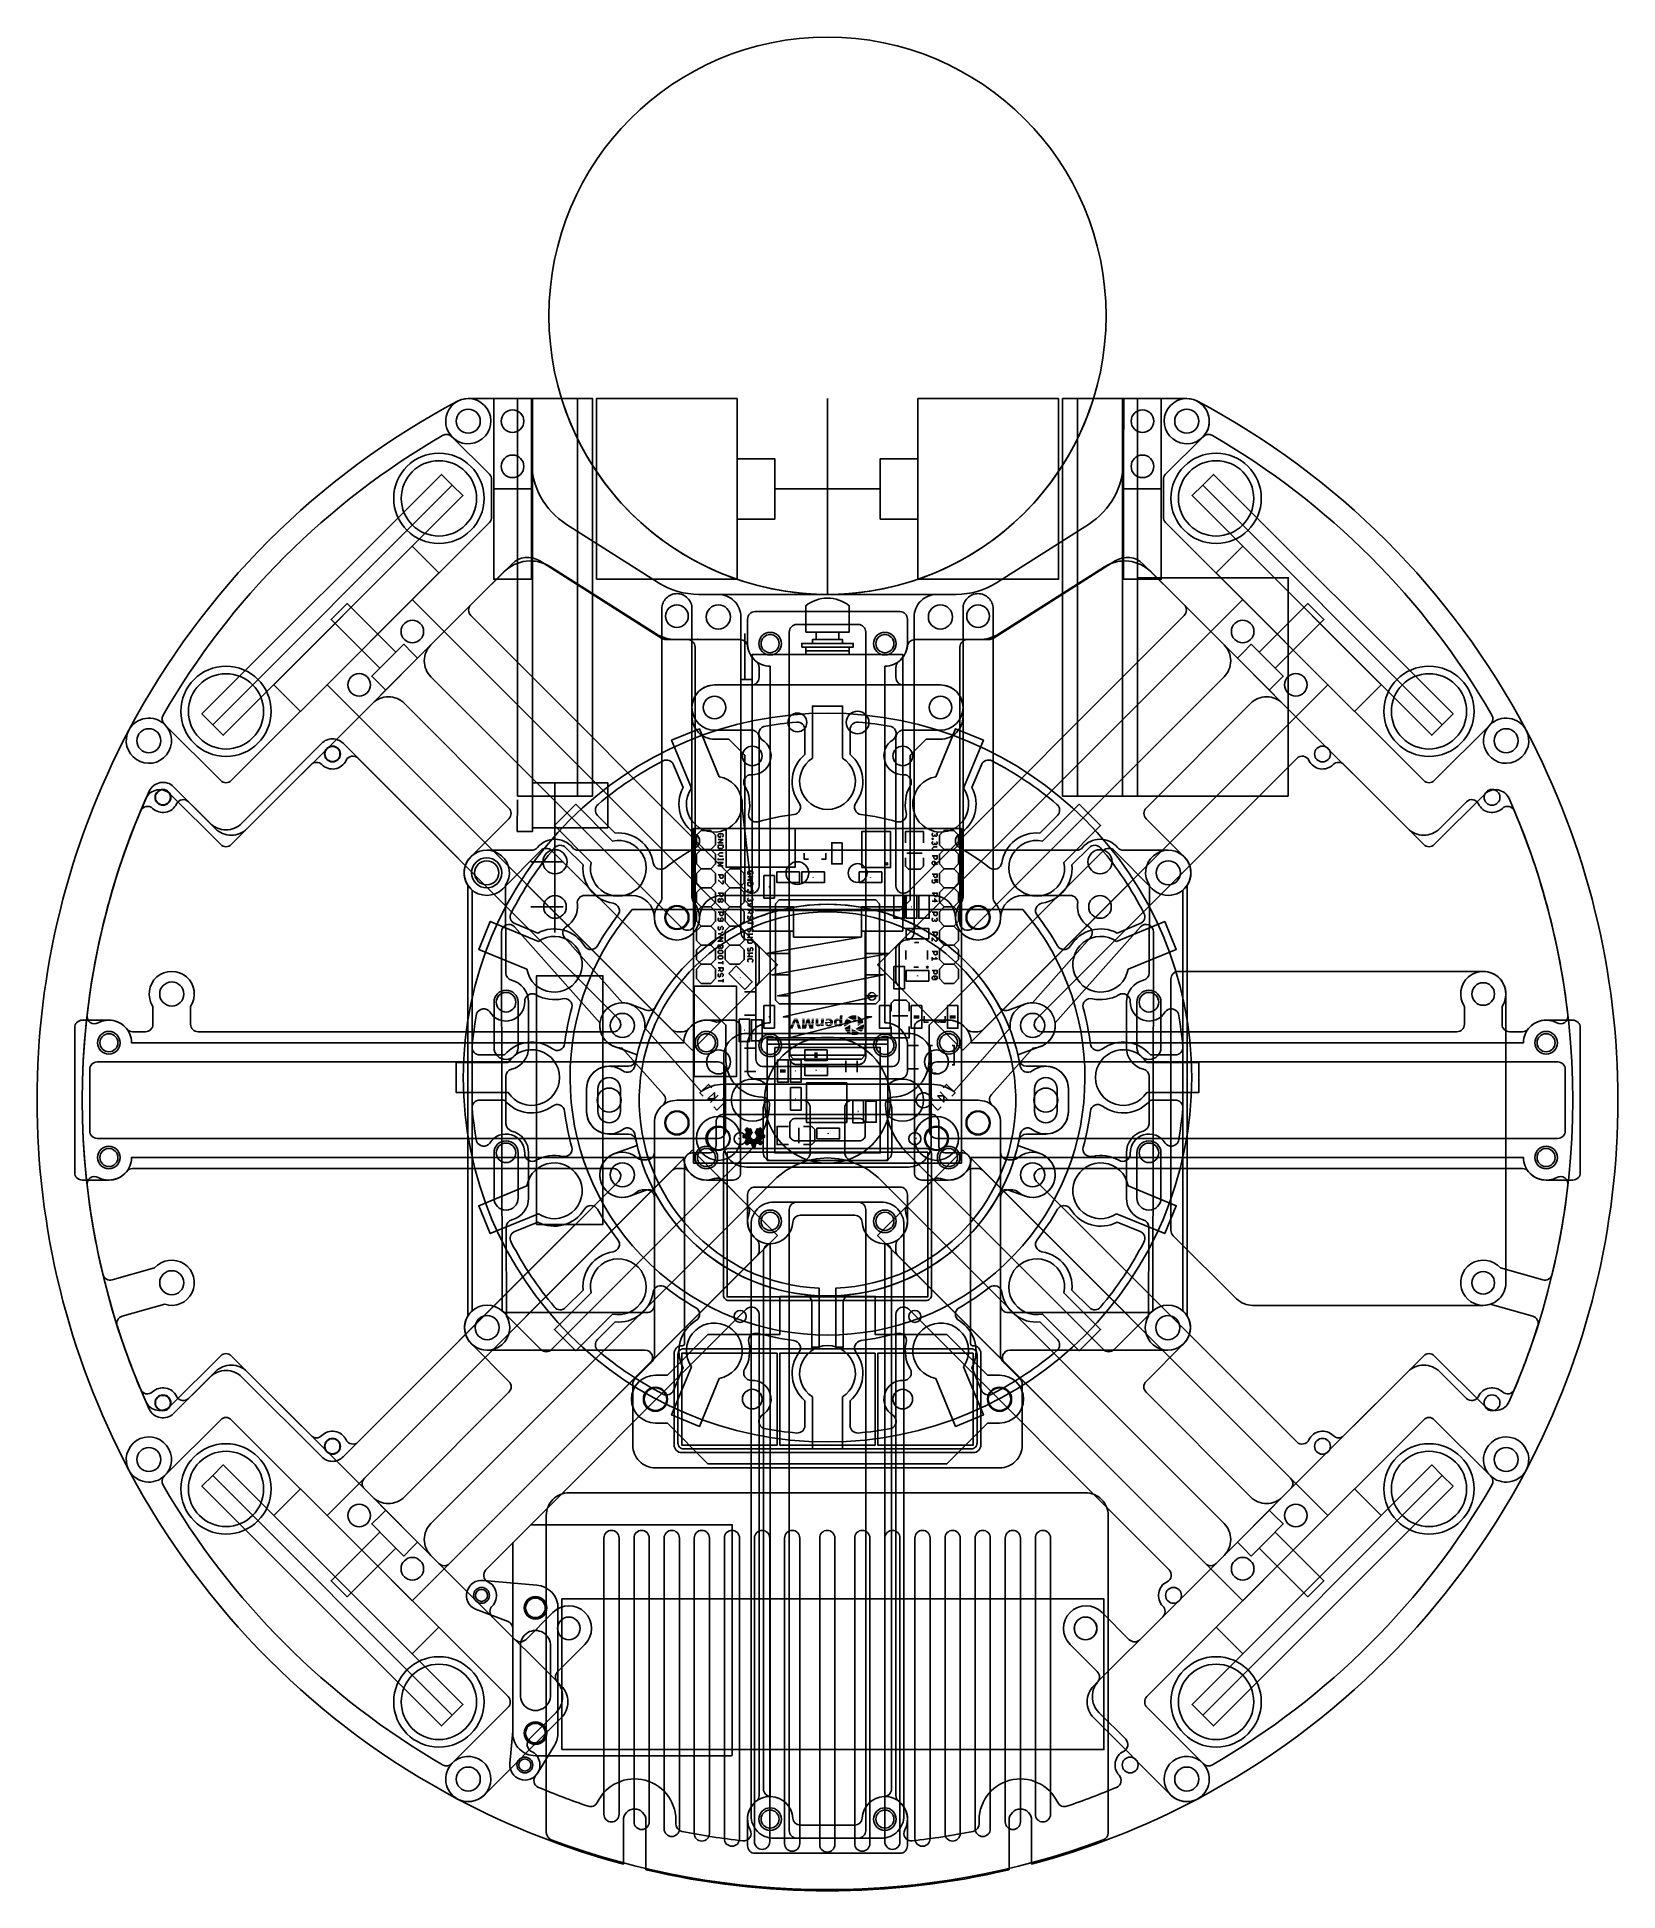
# Model space of a CAD drawing. Header units: inches. Extents: x 0 to 210, y 0 to 246.
import ezdxf

# ---------------------------------------------------------------- set-up
doc = ezdxf.new("R2010")
doc.units = ezdxf.units.IN
doc.header["$MEASUREMENT"] = 0
for name, color, linetype in [('2段目', 200, 'Continuous'), ('3段目', 1, 'Continuous'), ('4段目', 71, 'Continuous'), ('hall', 3, 'Continuous'), ('omni wheel', 4, 'Continuous'), ('カバー', 6, 'Continuous'), ('カメラ', 7, 'Continuous'), ('キッカー', 2, 'Continuous'), ('スイッチ', 31, 'Continuous'), ('ドリブラー', 4, 'Continuous'), ('バッテリー', 1, 'Continuous'), ('ボール', 60, 'Continuous'), ('ボールセンサ', 30, 'Continuous'), ('モーター', 1, 'Continuous'), ('基板', 4, 'Continuous'), ('穴', 3, 'Continuous'), ('部品', 2, 'Continuous')]:
    doc.layers.add(name, color=color, linetype=linetype)

# ---------------------------------------------------------------- blocks, each defined once
blk = doc.blocks.new('RECT')
blk.add_solid([(-0.5, -0.5), (0.5, -0.5), (-0.5, 0.5), (0.5, 0.5)])

msp = doc.modelspace()

# ---------------------------------------------------------------- linework, layer by layer
for points in [[(122.1, 172.15, 0.142184), (127.45, 173.7), (139.68, 181.45, 0.2569), (144.33, 189.9), (144.38, 198.15), (152.72, 198.15, -0.668179), (154.84, 193.03), (149.91, 188.1, 0.198912), (149.62, 187.39), (149.62, 182.42, 0.198912), (149.91, 181.71), (165.81, 165.81), (184.2, 147.43, 0.414214), (185.61, 147.43), (193.03, 154.84, -0.504614), (197.8, 154.13, -0.248358), (197.8, 55.87, -0.504614), (193.03, 55.16), (185.61, 62.57, 0.414214), (184.2, 62.57), (165.81, 44.19), (147.43, 25.8, 0.414214), (147.43, 24.39), (154.84, 16.97, -0.504614), (154.13, 12.2, -0.056457), (132.12, 3.56), (132.12, 9.37, 1), (129.12, 9.37), (129.12, 2.81, -0.116429), (80.88, 2.81), (80.88, 9.37, 1), (77.88, 9.37), (77.88, 3.56, -0.056457), (55.87, 12.2, -0.504614), (55.16, 16.97), (62.57, 24.39, 0.414214), (62.57, 25.8), (44.19, 44.19), (25.8, 62.57, 0.414214), (24.39, 62.57), (16.97, 55.16, -0.504614), (12.2, 55.87, -0.248358), (12.2, 154.13, -0.504614), (16.97, 154.84), (24.39, 147.43, 0.414214), (25.8, 147.43), (44.19, 165.81), (60.09, 181.71, 0.198912), (60.38, 182.42), (60.38, 187.39, 0.198912), (60.09, 188.1), (55.16, 193.03, -0.256038), (54.35, 195.79, -0.351932), (57.28, 198.15), (65.67, 198.15), (65.67, 189.9, 0.2569), (70.32, 181.45), (82.55, 173.7, 0.142184), (87.9, 172.15)], [(99.92, 167.15), (99.92, 110.73, 0.414214), (100.92, 109.73), (109.08, 109.73, 0.414214), (110.08, 110.73), (110.08, 167.15, 0.414214), (109.08, 168.15), (100.92, 168.15, 0.414214)], [(85.76, 114.08, 0.231089), (86.55, 114.46, -0.329142), (89.98, 115.42, 0.295388), (91.04, 115.65), (95.63, 120.23, 0.198912), (95.92, 120.94), (95.92, 124.98, 0.198912), (95.63, 125.69), (54.09, 167.23), (42.77, 155.91), (84.31, 114.37, 0.198912), (85.02, 114.08)], [(124.24, 114.08, -0.231089), (123.45, 114.46, 0.329142), (120.02, 115.42, -0.295388), (118.96, 115.65), (114.37, 120.23, -0.198912), (114.08, 120.94), (114.08, 124.98, -0.198912), (114.37, 125.69), (155.91, 167.23), (167.23, 155.91), (125.69, 114.37, -0.198912), (124.98, 114.08)], [(14.39, 114.08), (12.69, 114.08, -0.231089), (11.91, 114.46, 0.366396), (8.11, 115.26, -0.606623), (6.64, 116.25, -0.071214), (13.75, 143.39, -0.522233), (15.35, 143.74, 0.507276), (18.53, 144.33, -0.517638), (20.13, 144.61), (23.68, 141.06, 0.414214), (27.93, 141.06), (36.41, 149.55, -0.414214), (37.82, 149.55, 0.517638), (41.04, 150.1, -0.517638), (42.65, 150.38), (77.24, 115.79, -0.668179), (76.53, 114.08), (21.39, 114.08, -0.414214), (20.39, 115.08), (20.39, 117.44, 1.863325), (15.39, 117.44), (15.39, 115.08, -0.414214)], [(195.61, 114.08), (197.31, 114.08, 0.231089), (198.09, 114.46, -0.366396), (201.89, 115.26, 0.606623), (203.36, 116.25, 0.071214), (196.25, 143.39, 0.522233), (194.65, 143.74, -0.507276), (191.47, 144.33, 0.517638), (189.87, 144.61), (186.32, 141.06, -0.414214), (182.07, 141.06), (173.59, 149.55, 0.414214), (172.18, 149.55, -0.517638), (168.96, 150.1, 0.517638), (167.35, 150.38), (132.76, 115.79, 0.668179), (133.47, 114.08), (188.61, 114.08, 0.414214), (189.61, 115.08), (189.61, 117.44, -1.863325), (194.61, 117.44), (194.61, 115.08, 0.414214)], [(7, 100.92), (7, 109.08, -0.414214), (8, 110.08), (90.46, 110.08, -0.414214), (91.46, 109.08), (91.46, 100.92, -0.414214), (90.46, 99.92), (8, 99.92, -0.414214)], [(203, 109.08), (203, 100.92, -0.414214), (202, 99.92), (119.54, 99.92, -0.414214), (118.54, 100.92), (118.54, 109.08, -0.414214), (119.54, 110.08), (202, 110.08, -0.414214)], [(97.46, 97), (101.7, 97, 0.414214), (102.7, 98), (102.7, 104, 0.414214), (101.7, 105), (97.46, 105, 0.414214), (96.46, 104), (96.46, 98, 0.414214)], [(112.54, 97), (108.3, 97, -0.414214), (107.3, 98), (107.3, 104, -0.414214), (108.3, 105), (112.54, 105, -0.414214), (113.54, 104), (113.54, 98, -0.414214)], [(8.74, 81.87, -0.030497), (6.64, 93.75, -0.606623), (8.11, 94.74, 0.366396), (11.91, 95.53, -0.231089), (12.69, 95.92), (76.53, 95.92, -0.668179), (77.24, 94.21), (42.65, 59.62, -0.517638), (41.04, 59.9, 0.517638), (37.82, 60.45, -0.414214), (36.41, 60.45), (27.93, 68.94, 0.414214), (23.68, 68.94), (20.13, 65.39, -0.517638), (18.53, 65.67, 0.507276), (15.35, 66.26, -0.522233), (13.75, 66.61, -0.022749), (10.64, 75.06, -0.424715), (11.32, 76.32), (16.96, 77.89, 1.863325), (15.62, 82.71), (9.98, 81.14, -0.424715)], [(95.63, 84.31), (54.8, 43.48, -0.414214), (53.38, 43.48), (43.48, 53.38, -0.414214), (43.48, 54.8), (84.31, 95.63, -0.198912), (85.02, 95.92), (85.76, 95.92, -0.231089), (86.55, 95.53, 0.329142), (89.98, 94.58, -0.295388), (91.04, 94.35), (94.35, 91.04, -0.295388), (94.58, 89.98, 0.329142), (95.53, 86.55, -0.231089), (95.92, 85.76), (95.92, 85.02, -0.198912)], [(114.37, 84.31), (155.2, 43.48, 0.414214), (156.62, 43.48), (166.52, 53.38, 0.414214), (166.52, 54.8), (125.69, 95.63, 0.198912), (124.98, 95.92), (124.24, 95.92, 0.231089), (123.45, 95.53, -0.329142), (120.02, 94.58, 0.295388), (118.96, 94.35), (115.65, 91.04, 0.295388), (115.42, 89.98, -0.329142), (114.46, 86.55, 0.231089), (114.08, 85.76), (114.08, 85.02, 0.198912)], [(201.26, 81.87, 0.030497), (203.36, 93.75, 0.606623), (201.89, 94.74, -0.366396), (198.09, 95.53, 0.231089), (197.31, 95.92), (133.47, 95.92, 0.668179), (132.76, 94.21), (167.35, 59.62, 0.517638), (168.96, 59.9, -0.517638), (172.18, 60.45, 0.414214), (173.59, 60.45), (182.07, 68.94, -0.414214), (186.32, 68.94), (189.87, 65.39, 0.517638), (191.47, 65.67, -0.507276), (194.65, 66.26, 0.522233), (196.25, 66.61, 0.022749), (199.36, 75.06, 0.424715), (198.68, 76.32), (193.04, 77.89, -1.863325), (194.38, 82.71), (200.02, 81.14, 0.424715)], [(109.08, 7), (100.92, 7, -0.414214), (99.92, 8), (99.92, 90.46, -0.414214), (100.92, 91.46), (109.08, 91.46, -0.414214), (110.08, 90.46), (110.08, 8, -0.414214)], [(73.2, 11.25, -0.017814), (66.61, 13.75, -0.522233), (66.26, 15.35, 0.507276), (65.67, 18.53, -0.517638), (65.39, 20.13), (68.94, 23.68, 0.414214), (68.94, 27.93), (60.45, 36.41, -0.414214), (60.45, 37.82, 0.517638), (59.9, 41.04, -0.517638), (59.62, 42.65), (94.21, 77.24, -0.668179), (95.92, 76.53), (95.92, 12.69, -0.231089), (95.53, 11.91, 0.366396), (94.74, 8.11, -0.606623), (93.75, 6.64, -0.020676), (85.66, 7.91, -0.378982), (84.86, 8.96, 0.828545), (74.42, 11.76, -0.378982)], [(136.8, 11.25, 0.017814), (143.39, 13.75, 0.522233), (143.74, 15.35, -0.507276), (144.33, 18.53, 0.517638), (144.61, 20.13), (141.06, 23.68, -0.414214), (141.06, 27.93), (149.55, 36.41, 0.414214), (149.55, 37.82, -0.517638), (150.1, 41.04, 0.517638), (150.38, 42.65), (115.79, 77.24, 0.668179), (114.08, 76.53), (114.08, 12.69, 0.231089), (114.46, 11.91, -0.366396), (115.26, 8.11, 0.606623), (116.25, 6.64, 0.020676), (124.34, 7.91, 0.378982), (125.14, 8.96, -0.828545), (135.58, 11.76, 0.378982)]]:
    msp.add_lwpolyline(points, format="xyb", close=True)
for points in [[(94.92, 160.12, 0.414214), (95.92, 161.12), (95.92, 162.45, 0.231089), (95.53, 163.24, -0.200929), (94.4, 165.26, 0.380845), (93.41, 166.15), (83.55, 166.15, -0.142184), (83.01, 166.3), (66.77, 176.6, 0.351024), (63.05, 176.18), (57.62, 170.76, 0.414214), (57.62, 169.35), (94.21, 132.76, 0.668179), (95.92, 133.47), (95.92, 153.12, 0.414214), (94.92, 154.12), (90, 154.12, -1), (90, 160.12), (94.92, 160.12)], [(114.08, 153.12, -0.414214), (115.08, 154.12), (120, 154.12, 1), (120, 160.12), (115.08, 160.12, -0.414214), (114.08, 161.12), (114.08, 162.45, -0.231089), (114.46, 163.24, 0.200929), (115.6, 165.26, -0.380845), (116.59, 166.15), (126.45, 166.15, 0.142184), (126.99, 166.3), (143.23, 176.6, -0.351024), (146.95, 176.18), (152.38, 170.76, -0.414214), (152.38, 169.35), (115.79, 132.76, -0.668179), (114.08, 133.47), (114.08, 153.12)]]:
    msp.add_lwpolyline(points, format="xyb")
at = {"layer": '2段目'}
for points in [[(105, 109.46), (96.5, 109.45, -0.414214), (95.5, 110.45), (95.5, 112.45), (95.5, 125.27, 0.414214), (94.5, 126.27), (94.5, 126.27, -0.414214), (93.5, 127.27), (93.5, 169.15, 0.414214), (90.5, 172.15), (87.9, 172.15, -0.142184), (82.55, 173.7), (70.32, 181.45, -0.2569), (65.67, 189.9), (65.67, 198.15), (57.28, 198.15, 0.351932), (54.35, 195.79, 0.256038), (55.16, 193.03), (60.09, 188.1, -0.198912), (60.38, 187.39), (60.38, 182.42, -0.198912), (60.09, 181.71), (44.19, 165.81), (25.8, 147.43, -0.414214), (24.39, 147.43), (16.97, 154.84, 0.504614), (12.2, 154.13, 0.248358), (12.2, 55.87, 0.504614), (16.97, 55.16), (24.39, 62.57, -0.414214), (25.8, 62.57), (44.19, 44.19), (62.57, 25.8, -0.414214), (62.57, 24.39), (55.16, 16.97, 0.504614), (55.87, 12.2), (55.87, 12.2, 0.329244), (59.4, 12.73), (69.64, 22.98, 0.414214), (69.64, 27.22), (69.64, 27.22), (69.16, 27.7, -0.414214), (69.16, 29.12), (72.78, 32.73, 1), (68.53, 36.98), (64.92, 33.36, -0.414214), (63.5, 33.36), (52.32, 44.54, -0.414214), (52.32, 48.79), (97.93, 94.39, -0.197893), (105, 97.32, -0.198868), (112.07, 94.39), (157.68, 48.79, -0.414214), (157.68, 44.54), (146.5, 33.36, -0.414214), (145.08, 33.36), (141.47, 36.98, 1), (137.22, 32.73), (140.84, 29.12, -0.414214), (140.84, 27.7), (140.36, 27.22), (140.36, 27.22, 0.414214), (140.36, 22.98), (150.6, 12.73, 0.329244), (154.13, 12.2), (154.13, 12.2, 0.504614), (154.84, 16.97), (147.43, 24.39, -0.414214), (147.43, 25.8), (165.81, 44.19), (184.2, 62.57, -0.414214), (185.61, 62.57), (193.03, 55.16, 0.504614), (197.8, 55.87, 0.248358), (197.8, 154.13, 0.504614), (193.03, 154.84), (185.61, 147.43, -0.414214), (184.2, 147.43), (165.81, 165.81), (149.91, 181.71, -0.198912), (149.62, 182.42), (149.62, 187.39, -0.198912), (149.91, 188.1), (154.84, 193.03, 0.256038), (155.65, 195.79, 0.351932), (152.72, 198.15), (144.33, 198.15), (144.33, 189.9, -0.2569), (139.68, 181.45), (127.45, 173.7, -0.142184), (122.1, 172.15), (119.5, 172.15, 0.414214), (116.5, 169.15), (116.5, 127.27, -0.414214), (115.5, 126.27), (115.5, 126.27, 0.414214), (114.5, 125.27), (114.5, 112.45), (114.5, 110.45, -0.414214), (113.5, 109.45), (105, 109.46)], [(91.5, 109.99), (91.5, 114.96), (68.34, 138.13, 0.414214), (66.92, 138.13), (61.85, 133.06, -1), (57.61, 137.3), (62.68, 142.37, 0.414214), (62.68, 143.78), (48.79, 157.68, 0.414214), (44.54, 157.68), (25.8, 138.94, -0.414214), (24.39, 138.94), (17.7, 145.63, 0.526966), (14.45, 145.03, 0.211181), (14.45, 64.97, 0.526966), (17.7, 64.37), (24.39, 71.06, -0.414214), (25.8, 71.06), (44.54, 52.32, 0.414214), (48.79, 52.32), (62.69, 66.23, 0.414214), (62.69, 67.64), (57.67, 72.67, -1), (61.91, 76.91), (66.94, 71.89, 0.414214), (68.35, 71.89), (94.39, 97.93, 0.181257), (97.3, 104.32, 0.425285), (96.33, 105.39, -0.428456), (91.5, 110.78)], [(118.5, 109.99), (118.5, 114.96), (141.66, 138.13, -0.414214), (143.08, 138.13), (148.15, 133.06, 1), (152.39, 137.3), (147.32, 142.37, -0.414214), (147.32, 143.78), (161.21, 157.68, -0.414214), (165.46, 157.68), (184.2, 138.94, 0.414214), (185.61, 138.94), (192.3, 145.63, -0.526966), (195.55, 145.03, -0.211181), (195.55, 64.97, -0.526966), (192.3, 64.37), (185.61, 71.06, 0.414214), (184.2, 71.06), (165.46, 52.32, -0.414214), (161.21, 52.32), (147.31, 66.23, -0.414214), (147.31, 67.64), (152.33, 72.67, 1), (148.09, 76.91), (143.06, 71.89, -0.414214), (141.65, 71.89), (115.61, 97.93, -0.181257), (112.7, 104.32, -0.425285), (113.67, 105.39, 0.428456), (118.5, 110.78)]]:
    msp.add_lwpolyline(points, format="xyb", dxfattribs=at)
for points in [[(85.7, 127.84), (52.32, 161.21, -0.414214), (52.32, 165.46), (61.99, 175.13, -0.351024), (68.2, 175.81), (82.22, 166.92, 0.142184), (84.9, 166.15), (86.41, 166.15, -0.414214), (87.41, 165.15), (87.41, 128.54, -0.668179)], [(124.3, 127.84), (157.68, 161.21, 0.414214), (157.68, 165.46), (148.01, 175.13, 0.351024), (141.8, 175.81), (127.78, 166.92, -0.142184), (125.1, 166.15), (123.59, 166.15, 0.414214), (122.59, 165.15), (122.59, 128.54, 0.668179)]]:
    msp.add_lwpolyline(points, format="xyb", close=True, dxfattribs=at)
at = {"layer": '3段目'}
msp.add_line((65.8, 147.15), (71.8, 147.15), dxfattribs=at)
for points in [[(143.52, 138.54, 0.474624), (138.88, 138.54, -0.225269), (138.1, 138.18), (71.9, 138.18, -0.225269), (71.12, 138.54, 0.474624), (66.48, 138.54, -0.225269), (65.7, 138.18), (59.73, 138.18, 0.697483), (57.79, 132.89), (57.79, 77.03, 0.6885), (59.79, 71.79), (80.78, 71.79, -0.668179), (81.48, 70.08), (79.43, 68.03, 0.198912), (79.14, 67.32), (79.14, 59.17, 0.414214), (82.14, 56.17), (105, 56.17), (127.86, 56.17, 0.414214), (130.86, 59.17), (130.86, 67.32, 0.198912), (130.57, 68.03), (128.52, 70.08, -0.668179), (129.22, 71.79), (150.21, 71.79, 0.6885), (152.21, 77.03), (152.21, 132.89, 0.69748), (150.27, 138.18), (144.3, 138.18, -0.225269)], [(70.33, 128.07, 0.300901), (71.77, 131.04, -0.453632), (72.76, 132.18), (79, 132.18, -0.410454), (82, 129.22, 0.98723), (88, 129.22, -0.410454), (91, 132.18), (119, 132.18, -0.410454), (122, 129.22, 0.98723), (128, 129.22, -0.410454), (131, 132.18), (137.24, 132.18, -0.453632), (138.23, 131.04, 0.300903), (139.67, 128.07, -0.471804), (139.91, 126.54), (132.24, 117.92, 0.447214), (129.27, 114.58), (121.76, 106.14, 0.160149), (118.8, 107.11), (105.08, 107.11), (91.2, 107.11, 0.160149), (88.24, 106.14), (80.73, 114.58, 0.447214), (77.76, 117.92), (70.09, 126.54, -0.471802)]]:
    msp.add_lwpolyline(points, format="xyb", close=True, dxfattribs=at)
for points in [[(67.31, 132.18), (67.31, 132.18)], [(142.7, 132.18), (142.7, 132.18)]]:
    msp.add_lwpolyline(points, close=True, dxfattribs=at)
for points in [[(82, 98.08, -0.414214), (81, 97.08), (80.39, 97.08, -0.182676), (79.73, 97.33, 2.21525), (79.73, 92.83, -0.182676), (80.39, 93.08), (81, 93.08, -0.414214), (82, 92.08), (82, 77.79, -0.414214), (81, 76.79), (62.02, 76.79, 0.028297), (61.78, 77.03), (61.69, 127.33, -0.690214), (63.44, 128), (74.77, 115.26, 0.447214), (77.74, 111.92), (83.23, 105.75, -0.42751), (83.11, 104.31, 0.226005), (82, 101.98), (82, 98.08)], [(128, 98.08, 0.414214), (129, 97.08), (129.61, 97.08, 0.182676), (130.27, 97.33, -2.21525), (130.27, 92.83, 0.182676), (129.61, 93.08), (129, 93.08, 0.414214), (128, 92.08), (128, 77.79, 0.414214), (129, 76.79), (147.98, 76.79, -0.028297), (148.22, 77.03), (148.31, 127.33, 0.690214), (146.56, 128), (135.23, 115.26, -0.447214), (132.26, 111.92), (126.77, 105.75, 0.42751), (126.89, 104.31, -0.226005), (128, 101.98), (128, 98.08)], [(123, 97.98, -0.414221), (124, 96.98), (124, 72.64, 0.41422), (124.25, 72.39), (124.37, 72.39, -0.414214), (125.37, 71.39), (125.37, 59.2, -0.414214), (124.37, 58.2), (85.63, 58.2, -0.414214), (84.63, 59.2), (84.63, 71.39, -0.414214), (85.63, 72.39), (85.75, 72.39, 0.414214), (86, 72.64), (86, 96.98, -0.414214), (87, 97.98), (89.2, 97.98, 0.414214), (90.2, 98.98), (90.2, 102.11, -0.414214), (91.2, 103.11), (118.79, 103.11, -0.414214), (119.79, 102.11), (119.79, 98.98, 0.414215), (120.79, 97.98), (123, 97.98)]]:
    msp.add_lwpolyline(points, format="xyb", dxfattribs=at)
for centre, radius in [((85, 169.25), 1.5), ((125, 169.25), 1.5), ((68.8, 136.65), 1.6), ((141.2, 136.65), 1.6), ((59.73, 135.18), 1.6), ((150.27, 135.18), 1.6), ((68.8, 130.65), 1.5), ((85, 129.25), 1.5), ((125, 129.25), 1.5), ((141.2, 130.65), 1.5), ((77.75, 114.92), 1.6), ((132.25, 114.92), 1.6), ((90.52, 110.08), 1.6), ((119.48, 110.08), 1.6), ((85, 101.98), 1.6), ((125, 101.98), 1.6), ((77.75, 95.08), 1.6), ((132.25, 95.08), 1.6), ((59.79, 74.79), 1.6), ((150.21, 74.79), 1.6), ((82.14, 65.29), 1.6), ((127.86, 65.29), 1.6)]:
    msp.add_circle(centre, radius, dxfattribs=at)
at = {"layer": '4段目'}
for points in [[(87.69, 166.25, 0.000476), (87.7, 166.25)], [(128, 71.01), (128, 101.98, 0.414214), (125, 104.98), (85, 104.98, 0.414214), (82, 101.98), (82, 71.01, -0.198912), (81.71, 70.31), (79.43, 68.03, 0.198912), (79.14, 67.32), (79.14, 64.74), (79.14, 59.17, 0.414214), (82.14, 56.17), (127.86, 56.17, 0.414214), (130.86, 59.17), (130.86, 67.32, 0.198912), (130.57, 68.03), (128.29, 70.31, -0.198912)], [(100, 100.33), (100, 101.83, -0.414214), (100.75, 102.58), (109.25, 102.58, -0.414214), (110, 101.83), (110, 100.33, -0.414214), (109.25, 99.58), (100.75, 99.58, -0.414214)], [(105, 98.58), (118.07, 98.58, -0.414214), (118.82, 97.83), (118.82, 79.13, -0.414214), (118.07, 78.38), (105, 78.38), (91.92, 78.38, -0.414214), (91.17, 79.13), (91.17, 97.83, -0.414214), (91.92, 98.58)], [(105, 58.7), (124.12, 58.7, 0.414214), (124.87, 59.45), (124.87, 71.24, 0.414214), (124.12, 71.99), (105, 71.99), (85.88, 71.99, 0.414214), (85.13, 71.24), (85.13, 59.45, 0.414214), (85.88, 58.7)]]:
    msp.add_lwpolyline(points, format="xyb", close=True, dxfattribs=at)
msp.add_lwpolyline([(91.67, 98.08), (118.32, 98.08), (118.32, 78.88), (91.67, 78.88)], close=True, dxfattribs=at)
for centre, radius in [((85, 129.25), 1.6), ((125, 129.25), 1.6), ((85, 101.98), 1.5), ((125, 101.98), 1.5), ((93.4, 99.88), 0.8), ((116.6, 99.88), 0.8), ((93.4, 76.28), 0.8), ((116.6, 76.28), 0.8), ((82.14, 65.29), 1.5), ((127.86, 65.29), 1.5)]:
    msp.add_circle(centre, radius, dxfattribs=at)
at = {"layer": 'hall'}
msp.add_circle((139.29, 34.86), 1.5, dxfattribs=at)
at = {"layer": 'omni wheel'}
for p, q in [((23.33, 154.85), (55.15, 186.67)), ((186.67, 154.85), (154.85, 186.67)), ((23.33, 55.15), (55.15, 23.33)), ((186.67, 55.15), (154.85, 23.33))]:
    msp.add_line(p, q, dxfattribs=at)
for points in [[(23.33, 154.85), (21.91, 156.27), (53.73, 188.09), (55.15, 186.67), (56.56, 185.26), (24.74, 153.44)], [(186.67, 154.85), (188.09, 156.27), (156.27, 188.09), (154.85, 186.67), (153.44, 185.26), (185.26, 153.44)], [(53.38, 175), (35, 156.62), (31.46, 160.15), (49.85, 178.54)], [(156.62, 175), (175, 156.62), (178.54, 160.15), (160.15, 178.54)], [(23.33, 55.15), (21.91, 53.73), (53.73, 21.91), (55.15, 23.33), (56.56, 24.74), (24.74, 56.56)], [(186.67, 55.15), (188.09, 53.73), (156.27, 21.91), (154.85, 23.33), (153.44, 24.74), (185.26, 56.56)], [(53.38, 35), (35, 53.38), (31.46, 49.85), (49.85, 31.46)], [(156.62, 35), (175, 53.38), (178.54, 49.85), (160.15, 31.46)]]:
    msp.add_lwpolyline(points, close=True, dxfattribs=at)
for centre, radius in [((53.38, 184.9), 6), ((53.38, 184.9), 5), ((156.62, 184.9), 6), ((156.62, 184.9), 5), ((25.1, 156.62), 6), ((184.9, 156.62), 6), ((25.1, 156.62), 5), ((184.9, 156.62), 5), ((25.1, 53.38), 6), ((184.9, 53.38), 6), ((25.1, 53.38), 5), ((184.9, 53.38), 5), ((53.38, 25.1), 6), ((53.38, 25.1), 5), ((156.62, 25.1), 6), ((156.62, 25.1), 5)]:
    msp.add_circle(centre, radius, dxfattribs=at)
at = {"layer": 'カバー'}
msp.add_line((67.65, 7.05), (67.65, 7.05), dxfattribs=at)
for points in [[(55.87, 197.8, 0.150385), (12.2, 154.13, 2.015193), (16.92, 154.9, -0.347349), (16.74, 156.13, -0.130926), (53.87, 193.26, -0.347349), (55.1, 193.08, 2.015193)], [(154.13, 197.8, -0.150385), (197.8, 154.13, -2.015193), (193.08, 154.9, 0.347349), (193.26, 156.13, 0.130926), (156.13, 193.26, 0.347349), (154.9, 193.08, -2.015193)], [(115.62, 165.61), (115.62, 168.86), (115.62, 168.86, 0.414214), (114.62, 169.86), (105, 169.86), (95.38, 169.86, 0.414214), (94.38, 168.86), (94.38, 165.61, 0.414214), (97.38, 162.61), (97.38, 151.95), (97.38, 115.27, 0.414214), (94.38, 112.27), (94.38, 108.82), (94.38, 108.82, 0.414214), (95.38, 107.82), (105, 107.82), (114.62, 107.82, 0.414214), (115.62, 108.82), (115.62, 112.27), (115.62, 112.27, 0.414214), (112.62, 115.27), (112.62, 151.95), (112.62, 162.61, 0.414214)], [(99.92, 167.15, -0.414214), (100.92, 168.15), (105, 168.15), (109.08, 168.15, -0.414214), (110.08, 167.15), (110.08, 151.95), (110.08, 110.72, -0.414214), (109.08, 109.72), (105, 109.72), (100.92, 109.72, -0.414214), (99.92, 110.72), (99.92, 151.95)], [(49.23, 112.62), (12.54, 112.62, 0.414214), (9.54, 115.62), (6, 115.62, 0.414214), (5, 114.62), (5, 105), (5, 95.38, 0.414214), (6, 94.38), (9.54, 94.38, 0.414214), (12.54, 97.38), (49.23, 97.38), (85.91, 97.38, 0.414214), (88.91, 94.38), (92.46, 94.38, 0.414214), (93.46, 95.38), (93.46, 105), (93.46, 114.62, 0.414214), (92.46, 115.62), (88.91, 115.62, 0.414214), (85.91, 112.62)], [(160.77, 112.62), (124.09, 112.62, 0.414214), (121.09, 115.62), (117.54, 115.62, 0.414214), (116.54, 114.62), (116.54, 105), (116.54, 95.38, 0.414214), (117.54, 94.38), (121.09, 94.38, 0.414214), (124.09, 97.38), (160.77, 97.38), (197.46, 97.38, 0.414214), (200.46, 94.38), (204, 94.38, 0.414214), (205, 95.38), (205, 105), (205, 114.62, 0.414214), (204, 115.62), (200.46, 115.62, 0.414214), (197.46, 112.62)], [(49.23, 110.08), (90.46, 110.08, -0.414214), (91.46, 109.08), (91.46, 105), (91.46, 100.92, -0.414214), (90.46, 99.92), (49.23, 99.92), (8, 99.92, -0.414214), (7, 100.92), (7, 105), (7, 109.08, -0.414214), (8, 110.08)], [(160.77, 110.08), (202, 110.08, -0.414214), (203, 109.08), (203, 105), (203, 100.92, -0.414214), (202, 99.92), (160.77, 99.92), (119.54, 99.92, -0.414214), (118.54, 100.92), (118.54, 105), (118.54, 109.08, -0.414214), (119.54, 110.08)], [(112.62, 49.23), (112.62, 85.91, 0.414214), (115.62, 88.91), (115.62, 92.46, 0.414214), (114.62, 93.46), (105, 93.46), (95.38, 93.46, 0.414214), (94.38, 92.46), (94.38, 88.91, 0.414214), (97.38, 85.91), (97.38, 49.23), (97.38, 12.54, 0.414214), (94.38, 9.54), (94.38, 6, 0.414214), (95.38, 5), (105, 5), (114.62, 5, 0.414214), (115.62, 6), (115.62, 9.54, 0.414214), (112.62, 12.54)], [(115.16, 10), (115.16, 88.46, 0.414214), (112.16, 91.46), (97.84, 91.46, 0.414214), (94.84, 88.46), (94.84, 10, 0.414214), (97.84, 7), (112.16, 7, 0.414214)], [(110.08, 49.23), (110.08, 8, -0.414214), (109.08, 7), (105, 7), (100.92, 7, -0.414214), (99.92, 8), (99.92, 49.23), (99.92, 90.46, -0.414214), (100.92, 91.46), (105, 91.46), (109.08, 91.46, -0.414214), (110.08, 90.46)], [(112.53, 85.92, -0.392047), (109.62, 88.78, 0.400726), (108.62, 89.73), (101.38, 89.73, 0.400726), (100.38, 88.78, -0.392047), (97.47, 85.92, 0.405453), (96.5, 84.92), (96.5, 13.54, 0.405453), (97.47, 12.54, -0.391686), (100.38, 9.68, 0.400363), (101.38, 8.73), (108.62, 8.73, 0.400363), (109.62, 9.68, -0.391686), (112.53, 12.54, 0.405453), (113.5, 13.54), (113.5, 84.92, 0.405453)], [(55.87, 12.2, -0.150385), (12.2, 55.87, -2.015193), (16.92, 55.1, 0.347349), (16.74, 53.87, 0.130926), (53.87, 16.74, 0.347349), (55.1, 16.92, -2.015193)], [(154.13, 12.2, 0.150385), (197.8, 55.87, 2.015193), (193.08, 55.1, -0.347349), (193.26, 53.87, -0.130926), (156.13, 16.74, -0.347349), (154.9, 16.92, 2.015193)], [(142.28, 7.72), (142.28, 34.86), (142.28, 49.86, 0.414214), (139.28, 52.86), (70.65, 52.86, 0.414214), (67.65, 49.86), (67.65, 34.86), (67.65, 7.74, 0.312946), (68.3, 6.8, 0.18058), (141.63, 6.78, 0.313123)], [(142.28, 7.72), (142.28, 34.86), (142.28, 49.86, 0.414214), (139.28, 52.86), (70.65, 52.86, 0.414214), (67.65, 49.86), (67.65, 34.86), (67.65, 7.74, 0.312946), (68.3, 6.8, 0.18058), (141.63, 6.78, 0.313123)], [(77.32, 10.17), (77.32, 46.86, 1), (75.3, 46.86), (75.3, 10.17, 1)], [(81.32, 9.16), (81.32, 46.86, 1), (79.3, 46.86), (79.3, 9.16, 1)], [(85.32, 8.23), (85.32, 46.86, 1), (83.3, 46.86), (83.3, 8.23, 1)], [(89.32, 7.62), (89.32, 46.86, 1), (87.3, 46.86), (87.3, 7.62, 1)], [(93.32, 6.94), (93.32, 46.86, 1), (91.3, 46.86), (91.3, 6.94, 1)], [(97.32, 6.53), (97.32, 46.86, 1), (95.3, 46.86), (95.3, 6.53, 1)], [(101.32, 6.28), (101.32, 46.86, 1), (99.3, 46.86), (99.3, 6.28, 1)], [(105.98, 6.17), (105.98, 46.86, 1), (103.96, 46.86), (103.96, 6.17, 1)], [(103.96, 6.17), (103.96, 46.86, -1), (105.98, 46.86), (105.98, 6.17, -1)], [(110.63, 6.28), (110.63, 46.86, 1), (108.61, 46.86), (108.61, 6.28, 1)], [(108.61, 6.28), (108.61, 46.86, -1), (110.63, 46.86), (110.63, 6.28, -1)], [(112.61, 6.53), (112.61, 46.86, -1), (114.63, 46.86), (114.63, 6.53, -1)], [(116.61, 6.94), (116.61, 46.86, -1), (118.63, 46.86), (118.63, 6.94, -1)], [(120.61, 7.62), (120.61, 46.86, -1), (122.63, 46.86), (122.63, 7.62, -1)], [(124.61, 8.23), (124.61, 46.86, -1), (126.63, 46.86), (126.63, 8.23, -1)], [(128.61, 9.16), (128.61, 46.86, -1), (130.63, 46.86), (130.63, 9.16, -1)], [(132.61, 10.17), (132.61, 46.86, -1), (134.63, 46.86), (134.63, 10.17, -1)]]:
    msp.add_lwpolyline(points, format="xyb", close=True, dxfattribs=at)
for centre, radius in [((97.38, 165.61), 1.2), ((112.62, 165.61), 1.2), ((9.54, 112.62), 1.2), ((88.91, 112.62), 1.2), ((97.38, 112.27), 1.2), ((112.62, 112.27), 1.2), ((121.09, 112.62), 1.2), ((200.46, 112.62), 1.2), ((9.54, 97.38), 1.2), ((88.91, 97.38), 1.2), ((121.09, 97.38), 1.2), ((200.46, 97.38), 1.2), ((97.38, 88.91), 1.2), ((112.62, 88.91), 1.2), ((70.65, 34.86), 1.5), ((139.28, 34.86), 1.5), ((139.28, 34.86), 1.5), ((97.38, 9.54), 1.2), ((112.62, 9.54), 1.2)]:
    msp.add_circle(centre, radius, dxfattribs=at)
at = {"layer": 'カメラ'}
for points in [[(77.81, 108.89, 0.619201), (73, 106.5), (73, 103.5, 0.619201), (77.81, 101.11, -0.560348), (79.4, 100.48, 0.331688), (102.02, 79.17, -0.380901), (102.9, 78.18), (102.9, 72.18), (103.9, 72.18), (103.9, 80.02, -45.443544), (106.1, 80.02), (106.1, 72.18), (107.1, 72.18), (107.1, 78.18, -0.380901), (107.98, 79.17, 0.331688), (130.6, 100.48, -0.560348), (132.19, 101.11, 0.619201), (137, 103.5), (137, 106.5, 0.619201), (132.19, 108.89, -0.560348), (130.6, 109.52, 0.838991), (79.4, 109.52, -0.560348)], [(76, 102), (76, 102, 0.414214), (77.5, 103.5), (77.5, 106.5, 0.414214), (76, 108), (76, 108, 0.414214), (74.5, 106.5), (74.5, 103.5, 0.414214)], [(134, 102), (134, 102, -0.414214), (132.5, 103.5), (132.5, 106.5, -0.414214), (134, 108), (134, 108, -0.414214), (135.5, 106.5), (135.5, 103.5, -0.414214)]]:
    msp.add_lwpolyline(points, format="xyb", close=True, dxfattribs=at)
at = {"layer": 'キッカー', "ltscale": 0.5}
for p, q in [((94, 166.97), (94, 160.85)), ((101.59, 165.65), (108.41, 165.65)), ((103.5, 166.15), (103.5, 167.15)), ((106.5, 166.15), (106.5, 167.15)), ((102.1, 164.15), (102.1, 164.65)), ((100, 127.45), (100, 113.25)), ((110, 110.95), (110, 112.45))]:
    msp.add_line(p, q, dxfattribs=at)
msp.add_lwpolyline([(102.1, 167.15), (107.9, 167.15), (107.9, 170.65, 0.344828), (102.1, 170.65)], format="xyb", close=True, dxfattribs=at)
for points in [[(101.59, 165.15), (101.59, 165.65), (108.41, 165.65), (108.41, 165.15)], [(97, 113.25), (113, 113.25), (113, 112.45), (97, 112.45)]]:
    msp.add_lwpolyline(points, close=True, dxfattribs=at)
for points in [[(102.1, 165.15), (102.1, 164.65), (107.9, 164.65)], [(103, 165.65), (103, 166.15), (107, 166.15), (107, 165.65)], [(107.9, 164.15), (107.9, 164.65), (107.9, 165.15)], [(109.5, 127.45), (115, 127.45), (115, 164.15), (95, 164.15), (95, 127.45), (100.5, 127.45)], [(95, 160.85), (93.5, 160.85), (93.5, 145.42), (95, 132.25)], [(115, 130.65), (109.5, 130.65), (109.5, 126.65), (100.5, 126.65), (100.5, 130.65), (95, 130.65)], [(110, 123.25), (110, 127.45), (110, 113.25)]]:
    msp.add_lwpolyline(points, dxfattribs=at)
at = {"layer": 'キッカー'}
msp.add_lwpolyline([(120, 152.93, 0.414214), (123, 155.93), (123, 157.12, 0.414214), (120, 160.12), (90, 160.12, 0.414214), (87, 157.12), (87, 155.93, 0.414214), (90, 152.93), (91.88, 152.93), (94, 150.81), (94, 131.57), (95.41, 130.16), (114.59, 130.16), (116, 131.57), (116, 150.81), (118.12, 152.93)], format="xyb", close=True, dxfattribs=at)
for points in [[(96.82, 124.45), (100, 124.45), (96.82, 124.45), (109.42, 126.65)], [(100, 121.65), (97.59, 121.65), (113.18, 124.45), (110, 124.45)], [(100, 118.85), (98.36, 118.85), (112.41, 121.65), (110, 121.65)], [(100, 116.05), (99.13, 116.05), (111.64, 118.85), (110, 118.85)], [(99.9, 113.25), (110.87, 116.05), (110, 116.05), (110.87, 116.05)], [(100, 112.45), (100, 110.95), (110, 110.95), (109.5, 110.45), (100.5, 110.45), (100, 110.95)]]:
    msp.add_lwpolyline(points, dxfattribs=at)
at = {"layer": 'キッカー', "ltscale": 0.5}
for centre in [(101, 155.15), (109, 135.15)]:
    msp.add_circle(centre, 1.25, dxfattribs=at)
at = {"layer": 'キッカー'}
for centre in [(109, 155.15), (101, 135.15)]:
    msp.add_circle(centre, 1.5, dxfattribs=at)
at = {"layer": 'スイッチ'}
msp.add_lwpolyline([(98.65, 78.94), (98.65, 73.86), (89.12, 73.86), (83.73, 68.47), (82.14, 68.47, 1), (82.14, 62.12), (83.73, 62.12), (89.12, 56.72), (120.87, 56.72), (126.27, 62.12), (127.86, 62.12, 1), (127.86, 68.47), (126.27, 68.47), (120.87, 73.86), (111.35, 73.86), (111.35, 78.94)], format="xyb", close=True, dxfattribs=at)
at = {"layer": 'スイッチ', "linetype": 'Continuous'}
for points in [[(98.33, 71.39), (98.33, 59.2), (85.63, 59.2), (85.63, 71.39)], [(111.35, 71.39), (111.35, 59.2), (98.65, 59.2), (98.65, 71.39)], [(124.37, 71.39), (124.37, 59.2), (111.67, 59.2), (111.67, 71.39)]]:
    msp.add_lwpolyline(points, close=True, dxfattribs=at)
for centre in [(82.14, 65.29), (82.14, 65.29), (127.86, 65.29), (127.86, 65.29)]:
    msp.add_circle(centre, 1.5, dxfattribs=at)
at = {"layer": 'ドリブラー'}
for p, q in [((71.8, 198.15), (65.8, 198.15)), ((144.2, 198.15), (138.2, 198.15)), ((98, 186.15), (112, 186.15)), ((71.8, 145.36), (65.8, 145.36)), ((68.8, 127.25), (68.8, 147.15)), ((144.2, 145.36), (138.2, 145.36)), ((63.8, 144.86), (63.79, 140.65)), ((65.61, 136.65), (69.87, 136.65)), ((65.61, 130.65), (69.87, 130.65))]:
    msp.add_line(p, q, dxfattribs=at)
for points in [[(63.8, 145.36), (65.8, 145.36), (65.8, 198.15), (63.8, 198.15)], [(71.8, 145.36), (73.8, 145.36), (73.8, 198.15), (71.8, 198.15)], [(74.3, 174.15), (93, 174.15), (93, 198.15), (74.3, 198.15)], [(135.7, 198.15), (117, 198.15), (117, 174.15), (135.7, 174.15)], [(136.2, 145.36), (138.2, 145.36), (138.2, 198.15), (136.2, 198.15)], [(144.2, 145.36), (146.2, 145.36), (146.2, 198.15), (144.2, 198.15)], [(166.2, 145.36), (166.2, 174.36), (146.2, 174.36), (146.2, 145.36)], [(65.8, 141.15), (75.8, 141.15), (75.8, 147.15), (65.8, 147.15)]]:
    msp.add_lwpolyline(points, close=True, dxfattribs=at)
for points in [[(105, 198.15), (105, 197.15), (105, 172.15)], [(93, 190.15), (98, 190.15), (98, 186.15), (98, 182.15), (93, 182.15)], [(117, 182.15), (112, 182.15), (112, 186.15), (112, 190.15), (117, 190.15)], [(65.8, 144.86), (65.8, 140.65), (63.79, 140.65)]]:
    msp.add_lwpolyline(points, dxfattribs=at)
at = {"layer": 'バッテリー'}
msp.add_lwpolyline([(69.71, 18.77), (141.71, 18.77), (141.71, 38.77), (69.71, 38.77)], close=True, dxfattribs=at)
at = {"layer": 'ボール'}
msp.add_lwpolyline([(140, 197.15), (140, 197.15, -0.714286), (70, 197.15)], format="xyb", dxfattribs=at)
msp.add_circle((105, 209.15), 37, dxfattribs=at)
at = {"layer": 'ボールセンサ'}
for points in [[(96.29, 152.85, -0.774858), (94.91, 148.21, 0.593445), (94.01, 146.7, -0.19651), (94.53, 143.18, 0.57193), (95.76, 141.97, -0.034617), (100.54, 142.92, 0.57193), (101.21, 144.51, -0.397368), (102, 150.91), (102, 154.2, 0.439742), (100.91, 155.2, 0.023367), (96.53, 154.61, 0.58577)], [(107, 150.41), (107, 157.31), (103, 157.31), (103, 150.41, 3.406438)], [(113.71, 152.85, 0.774858), (115.09, 148.21, -0.593445), (115.99, 146.7, 0.19651), (115.47, 143.18, -0.57193), (114.24, 141.97, 0.034617), (109.46, 142.92, -0.57193), (108.79, 144.51, 0.397368), (108, 150.91), (108, 154.2, -0.439742), (109.09, 155.2, -0.023367), (113.47, 154.61, -0.58577)], [(86.92, 146.41), (84.28, 152.79), (87.98, 154.32), (90.62, 147.94, -3.406438)], [(123.08, 146.41), (125.72, 152.79), (122.02, 154.32), (119.38, 147.94, 3.406438)], [(87.53, 140.28, -0.397368), (85.81, 146.5), (84.55, 149.54, 0.439742), (83.16, 150.04, 0.055053), (74.52, 144.26, 0.439742), (74.45, 142.79), (76.78, 140.46, -0.397368), (81.86, 136.49, 0.57193), (83.46, 135.85, -0.034627), (87.51, 138.56, 0.57193)], [(122.47, 140.28, 0.397368), (124.19, 146.5), (125.45, 149.54, -0.439742), (126.84, 150.04, -0.055053), (135.48, 144.26, -0.439742), (135.55, 142.79), (133.22, 140.46, 0.397368), (128.14, 136.49, -0.57193), (126.54, 135.85, 0.034627), (122.49, 138.56, -0.57193)], [(73.6, 136.57), (68.72, 141.45), (71.55, 144.28), (76.43, 139.4, -3.406438)], [(133.57, 139.4), (138.45, 144.28), (141.28, 141.45), (136.4, 136.57, -3.406438)], [(72.72, 125.47, 0.397368), (66.5, 127.19), (63.46, 128.45, -0.439742), (62.96, 129.84, -0.055053), (68.74, 138.48, -0.439742), (70.21, 138.55), (72.54, 136.22, 0.397368), (76.51, 131.14, -0.57193), (77.15, 129.54, 0.034627), (74.44, 125.49, -0.57193)], [(137.28, 125.47, -0.397368), (143.5, 127.19), (146.54, 128.45, 0.439742), (147.04, 129.84, 0.055053), (141.26, 138.48, 0.439742), (139.79, 138.55), (137.46, 136.22, -0.397368), (133.49, 131.14, 0.57193), (132.85, 129.54, -0.034627), (135.56, 125.49, 0.57193)], [(66.59, 126.08), (60.21, 128.72), (58.68, 125.02), (65.06, 122.38, 3.406438)], [(130.94, 130.29), (79.06, 130.29, 2.177739)], [(143.41, 126.08), (149.79, 128.72), (151.32, 125.02), (144.94, 122.38, -3.406438)], [(60.15, 116.71, 0.774858), (64.79, 118.09, -0.593445), (66.3, 118.99, 0.19651), (69.82, 118.47, -0.57193), (71.03, 117.24, 0.034617), (70.08, 112.46, -0.57193), (68.49, 111.79, 0.397368), (62.09, 111), (58.8, 111, -0.439742), (57.8, 112.09, -0.023367), (58.39, 116.47, -0.58577)], [(149.85, 116.71, -0.774858), (145.21, 118.09, 0.593445), (143.7, 118.99, -0.19651), (140.18, 118.47, 0.57193), (138.97, 117.24, -0.034617), (139.92, 112.46, 0.57193), (141.51, 111.79, -0.397368), (147.91, 111), (151.2, 111, 0.439742), (152.2, 112.09, 0.023367), (151.61, 116.47, 0.58577)], [(62.59, 110), (55.69, 110), (55.69, 106), (62.59, 106, 3.406438)], [(147.41, 106), (154.31, 106), (154.31, 110), (147.41, 110, 3.406438)], [(60.15, 99.29, -0.774858), (64.79, 97.91, 0.593445), (66.3, 97.01, -0.19651), (69.82, 97.53, 0.57193), (71.03, 98.76, -0.034617), (70.08, 103.54, 0.57193), (68.49, 104.21, -0.397368), (62.09, 105), (58.8, 105, 0.439742), (57.8, 103.91, 0.023367), (58.39, 99.53, 0.58577)], [(149.85, 99.29, 0.774858), (145.21, 97.91, -0.593445), (143.7, 97.01, 0.19651), (140.18, 97.53, -0.57193), (138.97, 98.76, 0.034617), (139.92, 103.54, -0.57193), (141.51, 104.21, 0.397368), (147.91, 105), (151.2, 105, -0.439742), (152.2, 103.91, -0.023367), (151.61, 99.53, -0.58577)], [(66.59, 89.92), (60.21, 87.28), (58.68, 90.98), (65.06, 93.62, -3.406438)], [(143.41, 89.92), (149.79, 87.29), (151.32, 90.98), (144.94, 93.62, 3.406438)], [(72.72, 90.53, -0.397368), (66.5, 88.81), (63.46, 87.55, 0.439742), (62.96, 86.16, 0.055053), (68.74, 77.52, 0.439742), (70.21, 77.45), (72.54, 79.78, -0.397368), (76.51, 84.86, 0.57193), (77.15, 86.46, -0.034627), (74.44, 90.51, 0.57193)], [(137.28, 90.53, 0.397368), (143.5, 88.81), (146.54, 87.55, -0.439742), (147.04, 86.16, -0.055053), (141.26, 77.52, -0.439742), (139.79, 77.45), (137.46, 79.78, 0.397368), (133.49, 84.86, -0.57193), (132.85, 86.46, 0.034627), (135.56, 90.51, -0.57193)], [(76.43, 76.6), (71.55, 71.72), (68.72, 74.55), (73.6, 79.43, -3.406438)], [(136.4, 79.43), (141.28, 74.55), (138.45, 71.72), (133.57, 76.6, -3.406438)], [(87.53, 75.72, 0.397368), (85.81, 69.5), (84.55, 66.46, -0.439742), (83.16, 65.96, -0.055053), (74.52, 71.74, -0.439742), (74.45, 73.21), (76.78, 75.54, 0.397368), (81.86, 79.51, -0.57193), (83.46, 80.15, 0.034627), (87.51, 77.44, -0.57193)], [(122.47, 75.72, -0.397368), (124.19, 69.5), (125.45, 66.46, 0.439742), (126.84, 65.96, 0.055053), (135.48, 71.74, 0.439742), (135.55, 73.21), (133.22, 75.54, -0.397368), (128.14, 79.51, 0.57193), (126.54, 80.15, -0.034627), (122.49, 77.44, 0.57193)], [(86.92, 69.59), (84.28, 63.21), (87.98, 61.68), (90.62, 68.06, 3.406438)], [(96.29, 63.15, 0.774858), (94.91, 67.79, -0.593445), (94.01, 69.3, 0.19651), (94.53, 72.82, -0.57193), (95.76, 74.03, 0.034617), (100.54, 73.08, -0.57193), (101.21, 71.49, 0.397368), (102, 65.09), (102, 61.8, -0.439742), (100.91, 60.8, -0.023367), (96.53, 61.39, -0.58577)], [(113.71, 63.15, -0.774858), (115.09, 67.79, 0.593445), (115.99, 69.3, -0.19651), (115.47, 72.82, 0.57193), (114.24, 74.03, -0.034617), (109.46, 73.08, 0.57193), (108.79, 71.49, -0.397368), (108, 65.09), (108, 61.8, 0.439742), (109.09, 60.8, 0.023367), (113.47, 61.39, 0.58577)], [(123.08, 69.59), (125.72, 63.21), (122.02, 61.68), (119.38, 68.06, -3.406438)], [(103, 65.59), (103, 58.69), (107, 58.69), (107, 65.59, 3.406438)]]:
    msp.add_lwpolyline(points, format="xyb", close=True, dxfattribs=at)
for centre, radius in [((105, 108), 48.38), ((95, 150.7), 1.3), ((115, 150.7), 1.3), ((62.3, 118), 1.3), ((147.7, 118), 1.3), ((62.3, 98), 1.3), ((147.7, 98), 1.3), ((95, 65.3), 1.3), ((115, 65.3), 1.3)]:
    msp.add_circle(centre, radius, dxfattribs=at)
at = {"layer": 'モーター'}
for points in [[(48.43, 161.57), (54.09, 167.23), (98.35, 122.96), (92.7, 117.3), (87.04, 111.65), (42.77, 155.91), (48.43, 161.57), (42.77, 155.91), (38.53, 160.15), (44.19, 165.81), (49.85, 171.47), (54.09, 167.23)], [(161.57, 161.57), (155.91, 167.23), (111.65, 122.96), (117.3, 117.3), (122.96, 111.65), (167.23, 155.91), (161.57, 161.57), (167.23, 155.91), (171.47, 160.15), (165.81, 165.81), (160.15, 171.47), (155.91, 167.23)], [(48.43, 48.43), (54.09, 42.77), (98.35, 87.04), (92.7, 92.7), (87.04, 98.35), (42.77, 54.09), (48.43, 48.43), (42.77, 54.09), (38.53, 49.85), (44.19, 44.19), (49.85, 38.53), (54.09, 42.77)], [(161.57, 48.43), (155.91, 42.77), (111.65, 87.04), (117.3, 92.7), (122.96, 98.35), (167.23, 54.09), (161.57, 48.43), (167.23, 54.09), (171.47, 49.85), (165.81, 44.19), (160.15, 38.53), (155.91, 42.77)]]:
    msp.add_lwpolyline(points, close=True, dxfattribs=at)
for points in [[(45.53, 162.35), (39.06, 168.82), (40.12, 169.88), (40.12, 169.88), (40.12, 169.88), (41.18, 170.94), (47.65, 164.47)], [(164.47, 162.35), (170.94, 168.82), (169.88, 169.88), (169.88, 169.88), (169.88, 169.88), (168.82, 170.94), (162.35, 164.47)], [(46.31, 159.45), (45.6, 160.15), (44.47, 161.28), (46.59, 163.41), (48.72, 165.53), (49.85, 164.4), (50.55, 163.69)], [(163.69, 159.45), (164.4, 160.15), (165.53, 161.28), (163.41, 163.41), (161.28, 165.53), (160.15, 164.4), (159.45, 163.69)], [(46.31, 50.55), (45.6, 49.85), (44.47, 48.72), (46.59, 46.59), (48.72, 44.47), (49.85, 45.6), (50.55, 46.31)], [(163.69, 50.55), (164.4, 49.85), (165.53, 48.72), (163.41, 46.59), (161.28, 44.47), (160.15, 45.6), (159.45, 46.31)], [(45.53, 47.65), (39.06, 41.18), (40.12, 40.12), (40.12, 40.12), (40.12, 40.12), (41.18, 39.06), (47.65, 45.53)], [(164.47, 47.65), (170.94, 41.18), (169.88, 40.12), (169.88, 40.12), (169.88, 40.12), (168.82, 39.06), (162.35, 45.53)]]:
    msp.add_lwpolyline(points, dxfattribs=at)
at = {"layer": '基板'}
for p, q in [((90.47, 137.07), (90.47, 136.85)), ((90.47, 136.96), (91.13, 136.96)), ((91.13, 137.07), (91.13, 136.85)), ((117.57, 137.77), (115.54, 137.77)), ((97.22, 133.32), (97.28, 133.32)), ((103.09, 134.62), (103.09, 134.56)), ((110.71, 134.62), (110.71, 134.56)), ((114.49, 130.65), (114.55, 130.65)), ((116.14, 130.65), (116.2, 130.65)), ((94.63, 129.98), (94.41, 129.76)), ((94.41, 128.48), (95.07, 128.48)), ((95.07, 128.7), (95.07, 128.26)), ((116.54, 125.92), (117.14, 125.92)), ((116.94, 127.07), (116.94, 127.13)), ((90.47, 123.25), (91.08, 123.25)), ((91.08, 123.46), (91.08, 123.05)), ((115.39, 123.67), (115.39, 124.87)), ((118.29, 124.87), (118.29, 123.67)), ((118.92, 123.99), (118.92, 123.55)), ((90.69, 122.36), (90.47, 122.14)), ((90.47, 120.86), (91.13, 120.86)), ((91.13, 121.08), (91.13, 120.64)), ((93.42, 121.23), (93.46, 121.28)), ((114.55, 121.26), (114.49, 121.26)), ((116.49, 122.67), (117.09, 122.67)), ((116.94, 121.54), (116.94, 121.48)), ((93.96, 119.38), (95.46, 119.38)), ((95.46, 116.28), (93.96, 116.28)), ((97.28, 116.05), (97.22, 116.05)), ((112.65, 116.05), (112.59, 116.05)), ((113.63, 116.18), (115.67, 116.18)), ((93.92, 114.27), (93.98, 114.27)), ((93.96, 111.88), (95.46, 111.88)), ((115.61, 112.26), (117.11, 112.26)), ((95.46, 108.78), (93.96, 108.78)), ((100.75, 108.87), (100.81, 108.87)), ((103.48, 109), (103.48, 108.94)), ((107.43, 108.72), (107.43, 110.22)), ((108.93, 110.22), (108.93, 108.72)), ((117.11, 109.16), (115.61, 109.16)), ((100.75, 105.17), (100.81, 105.17)), ((109.05, 103.47), (109.11, 103.47)), ((94.74, 100.99), (94.24, 100.99)), ((94.43, 101.14), (94.28, 101.14)), ((96.18, 100.99), (95.68, 100.99)), ((96.16, 101.14), (95.96, 101.14)), ((101.19, 101.32), (101.19, 99.28)), ((87.6, 99.92), (87.85, 99.92)), ((93.19, 99.92), (93.44, 99.92)), ((94.65, 100.07), (93.83, 100.07)), ((94.61, 100.22), (93.91, 100.22)), ((94.69, 100.38), (94.18, 100.38)), ((94.48, 99.31), (94.21, 99.31)), ((94.75, 99.92), (94.25, 99.92)), ((96.12, 99.46), (94.26, 99.46)), ((94.91, 99.77), (94.3, 99.77)), ((96.01, 99.62), (94.31, 99.62)), ((94.79, 100.83), (94.32, 100.83)), ((94.76, 100.53), (94.33, 100.53)), ((95.57, 99.31), (94.89, 99.31)), ((95.35, 99.01), (95.06, 99.01)), ((96.01, 99.77), (95.52, 99.77)), ((96.08, 100.83), (95.57, 100.83)), ((96.08, 100.53), (95.61, 100.53)), ((96.07, 99.92), (95.64, 99.92)), ((96.18, 100.38), (95.66, 100.38)), ((96.49, 100.07), (95.69, 100.07)), ((96.49, 100.22), (95.71, 100.22)), ((96.22, 99.31), (95.88, 99.31)), ((105.1, 100.6), (105.1, 100.54)), ((116.81, 99.92), (116.55, 99.92)), ((122.4, 99.92), (122.14, 99.92))]:
    msp.add_line(p, q, dxfattribs=at)
for points in [[(75.16, 88.49), (71.62, 88.49, 0.198912), (71.44, 88.42), (40.65, 57.62, -0.414214), (37.82, 57.62), (27.22, 68.23, 0.414214), (22.98, 68.23), (18.13, 63.39, -0.523448), (14.9, 63.98, -0.216949), (14.9, 146.02, -0.523448), (18.13, 146.61), (22.98, 141.77, 0.414214), (27.22, 141.77), (37.82, 152.38, -0.414214), (40.65, 152.38), (71.44, 121.58, 0.198912), (71.62, 121.51), (75.16, 121.51)], [(195.11, 80.75), (195.11, 119.09, 0.414214), (192.11, 122.09), (151.62, 122.09, 0.414214), (150.62, 121.09), (150.62, 87.71, 0.199776), (150.91, 87), (159.35, 78.62, 0.19805), (161.47, 77.75), (192.11, 77.75, 0.414214)], [(92.24, 17.95), (92.31, 17.98), (92.34, 18.05), (92.34, 48.61), (65.58, 48.61), (63.23, 46.26), (63.2, 46.19), (63.2, 20.95, 0.414214), (66.2, 17.95)]]:
    msp.add_lwpolyline(points, format="xyb", close=True, dxfattribs=at)
for points in [[(122.78, 141.07), (87.22, 141.07), (87.22, 96.62), (122.78, 96.62)], [(100.69, 141.07), (100.69, 135.91), (91.53, 135.91), (91.53, 141.07)], [(113.37, 140.67), (113.37, 135.87), (109.57, 135.87), (109.57, 140.67)], [(90.47, 138.86), (90.47, 138.53), (90.58, 138.42), (91.02, 138.42), (91.13, 138.53), (91.13, 138.86)], [(106.97, 139.17), (106.97, 136.37), (105.57, 136.37), (105.57, 139.17)], [(119.03, 139.74), (119.03, 139.63), (118.92, 139.63), (118.92, 139.74)], [(119.03, 136.69), (118.92, 136.58), (118.92, 136.36), (119.03, 136.25), (119.14, 136.25), (119.25, 136.36), (119.25, 136.69)], [(94.41, 133.91), (94.41, 133.58), (94.52, 133.47), (94.96, 133.47), (95.07, 133.58), (95.07, 133.91)], [(96.55, 134.82), (97.95, 134.82), (97.95, 131.82), (96.55, 131.82)], [(101.29, 135.29), (101.29, 133.89), (98.29, 133.89), (98.29, 135.29)], [(104.59, 135.29), (104.59, 133.89), (101.59, 133.89), (101.59, 135.29)], [(112.21, 135.29), (112.21, 133.89), (109.21, 133.89), (109.21, 135.29)], [(91.13, 131.62), (91.13, 131.4), (91.02, 131.29), (90.91, 131.29), (90.8, 131.4), (90.8, 131.62), (90.91, 131.73), (91.02, 131.73)], [(94.52, 132.24), (94.52, 132.13), (94.41, 132.13), (94.41, 132.24)], [(98.1, 118.28), (98.1, 131.08), (98.6, 131.58), (111.4, 131.58), (111.9, 131.08), (111.9, 118.28), (111.4, 117.78), (98.6, 117.78)], [(113.82, 132.15), (115.22, 132.15), (115.22, 129.15), (113.82, 129.15)], [(115.47, 132.15), (116.87, 132.15), (116.87, 129.15), (115.47, 129.15)], [(117.12, 132.15), (118.52, 132.15), (118.52, 129.15), (117.12, 129.15)], [(92.04, 123.03), (91.41, 123.67), (91.41, 124.94), (92.04, 125.57), (93.31, 125.57), (93.95, 124.94), (93.95, 123.67), (93.31, 123.03)], [(94.41, 126.29), (94.41, 125.96), (94.52, 125.85), (94.96, 125.85), (95.07, 125.96), (95.07, 126.29)], [(115.44, 126.4), (115.44, 127.8), (118.44, 127.8), (118.44, 126.4)], [(91.08, 124.76), (90.98, 124.86), (90.57, 124.86), (90.47, 124.76), (90.47, 124.55), (90.57, 124.45), (90.98, 124.45), (91.08, 124.55)], [(91.08, 124.06), (90.98, 124.16), (90.57, 124.16), (90.47, 124.06), (90.47, 123.85), (90.57, 123.75), (90.98, 123.75), (91.08, 123.85)], [(66.36, 88.49), (75.16, 88.49), (75.16, 121.51), (66.36, 121.51)], [(88.23, 120.49), (87.6, 121.13), (87.6, 122.4), (88.23, 123.03), (89.5, 123.03), (90.14, 122.4), (90.14, 121.13), (89.5, 120.49)], [(91.89, 121.82), (92.88, 122.81), (95, 120.69), (94.01, 119.7)], [(115.22, 119.76), (113.82, 119.76), (113.82, 122.76), (115.22, 122.76)], [(118.44, 122.21), (118.44, 120.81), (115.44, 120.81), (115.44, 122.21)], [(119.03, 121.01), (118.92, 121.12), (118.92, 121.34), (119.03, 121.45), (119.47, 121.01)], [(120.49, 120.49), (119.86, 121.13), (119.86, 122.4), (120.49, 123.03), (121.76, 123.03), (122.4, 122.4), (122.4, 121.13), (121.76, 120.49)], [(87.31, 108.12), (92.91, 108.12), (92.91, 120.12), (87.31, 120.12)], [(93.25, 115.77), (94.65, 115.77), (94.65, 112.77), (93.25, 112.77)], [(97.95, 114.55), (96.55, 114.55), (96.55, 117.55), (97.95, 117.55)], [(113.32, 114.55), (111.92, 114.55), (111.92, 117.55), (113.32, 117.55)], [(116.11, 117.55), (117.51, 117.55), (117.51, 114.55), (116.11, 114.55)], [(120.93, 117.55), (122.33, 117.55), (122.33, 114.55), (120.93, 114.55)], [(96.3, 115.67), (96.3, 112.87), (94.9, 112.87), (94.9, 115.67)], [(113, 106.98), (113, 103.02), (113, 97), (97, 97), (97, 103.02), (97, 106.98), (97, 113), (113, 113)], [(98, 112), (98, 98), (112, 98), (112, 112)], [(104.97, 111.67), (104.97, 110.27), (101.97, 110.27), (101.97, 111.67)], [(98.38, 110.37), (99.78, 110.37), (99.78, 107.37), (98.38, 107.37)], [(100.08, 110.37), (101.48, 110.37), (101.48, 107.37), (100.08, 107.37)], [(104.98, 109.67), (104.98, 108.27), (101.98, 108.27), (101.98, 109.67)], [(89.97, 106.02), (89.12, 105.17), (89.97, 105.17)], [(100.08, 106.67), (101.48, 106.67), (101.48, 103.67), (100.08, 103.67)], [(107.55, 107.29), (107.55, 102.04), (102.2, 102.04), (102.2, 107.29)], [(108.38, 104.97), (109.78, 104.97), (109.78, 101.97), (108.38, 101.97)], [(111.48, 104.87), (111.48, 102.07), (110.08, 102.07), (110.08, 104.87)], [(119.6, 105.59), (120.45, 104.74), (120.45, 105.59)], [(96.11, 101.19), (96.23, 101.06), (95.98, 100.68), (95.47, 100.68), (95.73, 101.06)], [(106.6, 101.27), (106.6, 99.87), (103.6, 99.87), (103.6, 101.27)]]:
    msp.add_lwpolyline(points, close=True, dxfattribs=at)
for points in [[(89.5, 138.27), (90.14, 138.91), (90.14, 140.18), (89.5, 140.81), (88.23, 140.81), (87.6, 140.18), (87.6, 138.91), (88.23, 138.27), (89.5, 138.27), (90.14, 137.64), (90.14, 136.37), (89.5, 135.73), (90.14, 135.1), (90.14, 133.83), (89.5, 133.19)], [(91.02, 139.92), (91.13, 140.03), (91.13, 140.25), (91.02, 140.36), (90.58, 140.36), (90.47, 140.25), (90.47, 140.03), (90.58, 139.92), (90.8, 139.92), (90.8, 140.14)], [(115.35, 139.15), (115.35, 140.65), (117.75, 140.65), (117.75, 139.15)], [(119.25, 140.26), (119.25, 140.15), (119.14, 140.04), (119.03, 140.04), (118.92, 140.15), (118.92, 140.37), (119.03, 140.48)], [(119.47, 140.48), (119.58, 140.37), (119.58, 140.15), (119.47, 140.04), (119.36, 140.04), (119.25, 140.15)], [(121.76, 138.27), (122.4, 138.91), (122.4, 140.18), (121.76, 140.81), (120.49, 140.81), (119.86, 140.18), (119.86, 138.91), (120.49, 138.27), (121.76, 138.27), (122.4, 137.64), (122.4, 136.37), (121.76, 135.73), (122.4, 135.1), (122.4, 133.83), (121.76, 133.19)], [(88.23, 138.27), (87.6, 137.64), (87.6, 136.37), (88.23, 135.73), (89.5, 135.73)], [(90.47, 139.61), (91.13, 139.61), (90.47, 139.17), (91.13, 139.17)], [(119.25, 139.14), (119.25, 139.03), (119.14, 138.92), (119.03, 138.92), (118.92, 139.03), (118.92, 139.25), (119.03, 139.36)], [(119.58, 138.61), (119.14, 138.61), (118.92, 138.39), (119.14, 138.17), (119.58, 138.17)], [(119.47, 139.36), (119.58, 139.25), (119.58, 139.03), (119.47, 138.92), (119.36, 138.92), (119.25, 139.03)], [(120.49, 138.27), (119.86, 137.64), (119.86, 136.37), (120.49, 135.73), (121.76, 135.73)], [(88.23, 133.19), (87.6, 133.83), (87.6, 135.1), (88.23, 135.73)], [(91.13, 137.82), (90.69, 137.82), (90.47, 137.6), (90.69, 137.38), (91.13, 137.38)], [(90.47, 136.57), (91.13, 136.57), (90.47, 136.13), (91.13, 136.13)], [(93.31, 133.19), (93.95, 133.83), (93.95, 135.1), (93.31, 135.73), (92.04, 135.73), (91.41, 135.1), (91.41, 133.83), (92.04, 133.19), (93.31, 133.19), (93.95, 132.56), (93.95, 131.29), (93.31, 130.65), (93.95, 130.02), (93.95, 128.75), (93.31, 128.11)], [(94.96, 134.96), (95.07, 135.07), (95.07, 135.29), (94.96, 135.4), (94.52, 135.4), (94.41, 135.29), (94.41, 135.07), (94.52, 134.96), (94.74, 134.96), (94.74, 135.18)], [(102.48, 136.98), (101.92, 136.98), (101.92, 137.79)], [(104.77, 137.79), (104.77, 136.98), (104.21, 136.98)], [(115.35, 137.15), (115.35, 136.05), (115.75, 135.65), (117.35, 135.65), (117.75, 136.05), (117.75, 137.15)], [(118.92, 137.44), (119.58, 137.44), (119.58, 137.11), (119.47, 137), (119.25, 137), (119.14, 137.11), (119.14, 137.44)], [(119.58, 136.25), (119.47, 136.47), (119.25, 136.69)], [(120.49, 133.19), (119.86, 133.83), (119.86, 135.1), (120.49, 135.73)], [(88.23, 130.65), (87.6, 131.29), (87.6, 132.56), (88.23, 133.19), (89.5, 133.19), (90.14, 132.56), (90.14, 131.29), (89.5, 130.65)], [(90.47, 134.9), (91.13, 134.9), (91.13, 134.57), (91.02, 134.46), (90.8, 134.46), (90.69, 134.57), (90.69, 134.9)], [(91.13, 134.15), (91.13, 133.71), (91.02, 133.71), (90.58, 134.15), (90.47, 134.15)], [(92.04, 133.19), (91.41, 132.56), (91.41, 131.29), (92.04, 130.65), (93.31, 130.65)], [(94.41, 134.66), (95.07, 134.66), (94.41, 134.21), (95.07, 134.21)], [(94.74, 132.77), (94.74, 132.66), (94.63, 132.55), (94.52, 132.55), (94.41, 132.66), (94.41, 132.88), (94.52, 132.99)], [(94.96, 132.99), (95.07, 132.88), (95.07, 132.66), (94.96, 132.55), (94.85, 132.55), (94.74, 132.66)], [(118.92, 135.02), (119.58, 135.02), (119.58, 134.69), (119.47, 134.58), (119.25, 134.58), (119.14, 134.69), (119.14, 135.02)], [(119.58, 133.83), (119.58, 134.27), (119.25, 134.27), (119.36, 134.05), (119.36, 133.94), (119.25, 133.83), (119.03, 133.83), (118.92, 133.94), (118.92, 134.16), (119.03, 134.27)], [(120.49, 130.65), (119.86, 131.29), (119.86, 132.56), (120.49, 133.19), (121.76, 133.19), (122.4, 132.56), (122.4, 131.29), (121.76, 130.65)], [(89.5, 128.11), (90.14, 128.75), (90.14, 130.02), (89.5, 130.65), (88.23, 130.65), (87.6, 130.02), (87.6, 128.75), (88.23, 128.11), (89.5, 128.11), (90.14, 127.48), (90.14, 126.21), (89.5, 125.57)], [(90.47, 132.48), (91.13, 132.48), (91.13, 132.15), (91.02, 132.04), (90.8, 132.04), (90.69, 132.15), (90.69, 132.48)], [(90.8, 131.4), (90.69, 131.29), (90.58, 131.29), (90.47, 131.4), (90.47, 131.62), (90.58, 131.73), (90.69, 131.73), (90.8, 131.62)], [(92.04, 128.11), (91.41, 128.75), (91.41, 130.02), (92.04, 130.65)], [(94.74, 131.65), (94.74, 131.54), (94.63, 131.43), (94.52, 131.43), (94.41, 131.54), (94.41, 131.76), (94.52, 131.87)], [(94.85, 131.12), (94.41, 130.9), (94.85, 130.68)], [(94.96, 131.87), (95.07, 131.76), (95.07, 131.54), (94.96, 131.43), (94.85, 131.43), (94.74, 131.54)], [(118.92, 132.48), (119.58, 132.48), (119.58, 132.15), (119.47, 132.04), (119.25, 132.04), (119.14, 132.15), (119.14, 132.48)], [(118.92, 131.4), (119.58, 131.4), (119.25, 131.73), (119.25, 131.29)], [(121.76, 128.11), (122.4, 128.75), (122.4, 130.02), (121.76, 130.65), (120.49, 130.65), (119.86, 130.02), (119.86, 128.75), (120.49, 128.11), (121.76, 128.11), (122.4, 127.48), (122.4, 126.21), (121.76, 125.57)], [(88.23, 125.57), (87.6, 126.21), (87.6, 127.48), (88.23, 128.11)], [(90.47, 129.94), (91.13, 129.94), (91.13, 129.61), (91.02, 129.5), (90.8, 129.5), (90.69, 129.61), (90.69, 129.94)], [(90.58, 129.19), (90.47, 129.08), (90.47, 128.86), (90.58, 128.75), (91.02, 128.75), (91.13, 128.86), (91.13, 129.08), (91.02, 129.19), (90.91, 129.19), (90.8, 129.08), (90.8, 128.75)], [(91.02, 127.6), (91.13, 127.71), (91.13, 127.93), (91.02, 128.04), (90.91, 128.04), (90.8, 127.93), (90.8, 127.71), (90.69, 127.6), (90.58, 127.6), (90.47, 127.71), (90.47, 127.93), (90.58, 128.04)], [(92.04, 125.57), (91.41, 126.21), (91.41, 127.48), (92.04, 128.11), (93.31, 128.11), (93.95, 127.48), (93.95, 126.21), (93.31, 125.57)], [(94.41, 130.2), (95.07, 130.2), (95.07, 129.87), (94.96, 129.76), (94.74, 129.76), (94.63, 129.87), (94.63, 130.2)], [(94.96, 129.01), (95.07, 129.12), (95.07, 129.34), (94.96, 129.45), (94.85, 129.45), (94.74, 129.34), (94.74, 129.12), (94.63, 129.01), (94.52, 129.01), (94.41, 129.12), (94.41, 129.34), (94.52, 129.45)], [(118.92, 129.94), (119.58, 129.94), (119.58, 129.61), (119.47, 129.5), (119.25, 129.5), (119.14, 129.61), (119.14, 129.94)], [(119.25, 128.97), (119.25, 128.86), (119.14, 128.75), (119.03, 128.75), (118.92, 128.86), (118.92, 129.08), (119.03, 129.19)], [(119.47, 129.19), (119.58, 129.08), (119.58, 128.86), (119.47, 128.75), (119.36, 128.75), (119.25, 128.86)], [(120.49, 125.57), (119.86, 126.21), (119.86, 127.48), (120.49, 128.11)], [(88.23, 123.03), (87.6, 123.67), (87.6, 124.94), (88.23, 125.57), (89.5, 125.57), (90.14, 124.94), (90.14, 123.67), (89.5, 123.03)], [(91.13, 126.85), (91.02, 126.85), (90.8, 127.07), (90.47, 127.07)], [(90.47, 126.54), (91.13, 126.54), (90.47, 126.1), (91.13, 126.1)], [(90.77, 125.26), (90.67, 125.15), (90.57, 125.15), (90.47, 125.26), (90.47, 125.56), (91.08, 125.56), (91.08, 125.26), (90.98, 125.15), (90.88, 125.15), (90.77, 125.26), (90.77, 125.56)], [(91.13, 127.29), (91.02, 127.29), (90.8, 127.07)], [(94.96, 127.34), (95.07, 127.45), (95.07, 127.67), (94.96, 127.78), (94.85, 127.78), (94.74, 127.67), (94.74, 127.45), (94.63, 127.34), (94.52, 127.34), (94.41, 127.45), (94.41, 127.67), (94.52, 127.78)], [(95.07, 127.04), (94.41, 127.04), (94.63, 126.82), (94.41, 126.59), (95.07, 126.59)], [(118.92, 127.28), (119.58, 127.28), (119.58, 126.95), (119.47, 126.84), (119.25, 126.84), (119.14, 126.95), (119.14, 127.28)], [(118.92, 126.09), (118.92, 126.53), (119.36, 126.09), (119.47, 126.09), (119.58, 126.2), (119.58, 126.42), (119.47, 126.53)], [(120.49, 123.03), (119.86, 123.67), (119.86, 124.94), (120.49, 125.57), (121.76, 125.57), (122.4, 124.94), (122.4, 123.67), (121.76, 123.03)], [(94.96, 124.8), (95.07, 124.91), (95.07, 125.13), (94.96, 125.24), (94.85, 125.24), (94.74, 125.13), (94.74, 124.91), (94.63, 124.8), (94.52, 124.8), (94.41, 124.91), (94.41, 125.13), (94.52, 125.24)], [(95.07, 124.5), (94.41, 124.5), (94.63, 124.28), (94.41, 124.05), (95.07, 124.05)], [(94.96, 123.31), (95.07, 123.42), (95.07, 123.64), (94.96, 123.75), (94.52, 123.75), (94.41, 123.64), (94.41, 123.42), (94.52, 123.31)], [(118.92, 124.74), (119.58, 124.74), (119.58, 124.41), (119.47, 124.3), (119.25, 124.3), (119.14, 124.41), (119.14, 124.74)], [(119.36, 123.99), (119.58, 123.77), (118.92, 123.77)], [(90.47, 122.58), (91.13, 122.58), (91.13, 122.25), (91.02, 122.14), (90.8, 122.14), (90.69, 122.25), (90.69, 122.58)], [(91.02, 121.39), (91.13, 121.5), (91.13, 121.72), (91.02, 121.83), (90.91, 121.83), (90.8, 121.72), (90.8, 121.5), (90.69, 121.39), (90.58, 121.39), (90.47, 121.5), (90.47, 121.72), (90.58, 121.83)], [(118.92, 122.2), (119.58, 122.2), (119.58, 121.87), (119.47, 121.76), (119.25, 121.76), (119.14, 121.87), (119.14, 122.2)], [(119.03, 121.45), (119.47, 121.45), (119.58, 121.34), (119.58, 121.12), (119.47, 121.01)], [(115.85, 116.79), (115.85, 117.89), (115.45, 118.29), (113.85, 118.29), (113.45, 117.89), (113.45, 116.79)], [(118.42, 115.35), (117.82, 115.35), (117.82, 116.15)], [(120.02, 115.35), (120.62, 115.35), (120.62, 116.15)], [(115.85, 114.79), (115.85, 113.29), (113.45, 113.29), (113.45, 114.79)], [(118.94, 109.67), (118.64, 109.67), (118.64, 112.27), (118.94, 112.27)], [(121.54, 109.67), (121.84, 109.67), (121.84, 112.27), (121.54, 112.27)], [(118.84, 109.17), (118.84, 108.57), (119.44, 108.57)], [(89.62, 106.65), (89.19, 107.08), (88.06, 105.95), (88.49, 105.52)], [(119.96, 106.09), (120.45, 105.59), (120.95, 105.1)], [(120.38, 106.65), (120.8, 107.08), (121.94, 105.95), (121.51, 105.52)], [(90.47, 105.66), (89.97, 105.17), (89.48, 104.67)], [(91.03, 105.24), (91.46, 104.82), (90.32, 103.68), (89.9, 104.11)], [(118.97, 105.24), (118.54, 104.82), (119.67, 103.68), (120.1, 104.11)], [(95.4, 100.61), (95.65, 101.19), (95.78, 101.11), (96.08, 101.32), (96.31, 101.09), (96.11, 100.76), (96.23, 100.43), (96.62, 100.35), (96.62, 100.02), (96.23, 99.97), (96.08, 99.64), (96.31, 99.31), (96.08, 99.08), (95.75, 99.31), (95.45, 99.18), (95.37, 98.78), (95.04, 98.78), (94.96, 99.18), (94.66, 99.31), (94.3, 99.08), (94.08, 99.31), (94.3, 99.64), (94.18, 99.95), (93.8, 100.02), (93.8, 100.35), (94.15, 100.43), (94.3, 100.76), (94.08, 101.09), (94.3, 101.32), (94.61, 101.11), (94.76, 101.19), (94.99, 100.61)], [(94.84, 100.68), (94.71, 101.06), (94.58, 101.06), (94.33, 101.19), (94.2, 101.06), (94.33, 100.81), (94.33, 100.43), (93.95, 100.3), (93.82, 100.05), (94.2, 100.05), (94.33, 99.67), (94.2, 99.28), (94.33, 99.16), (94.58, 99.41), (94.96, 99.28), (95.09, 98.9), (95.35, 98.9), (95.35, 99.16), (95.01, 99.16)], [(99.81, 99.1), (98.31, 99.1), (98.31, 101.5), (99.81, 101.5)], [(101.81, 99.1), (102.91, 99.1), (103.31, 99.5), (103.31, 101.1), (102.91, 101.5), (101.81, 101.5)], [(95.47, 100.68), (95.6, 100.55), (95.73, 100.17), (95.6, 99.79), (95.22, 99.67), (94.84, 99.79), (94.58, 100.17), (94.84, 100.68), (94.33, 100.68)], [(95.98, 100.68), (96.23, 100.3), (96.49, 100.3), (96.49, 100.05), (96.11, 100.05), (95.98, 99.67), (96.23, 99.28), (96.11, 99.16), (95.73, 99.41), (95.35, 99.16)]]:
    msp.add_lwpolyline(points, dxfattribs=at)
for centre, radius in [((39.24, 150.96), 1), ((16.72, 145.2), 1), ((112.87, 136.37), 0.15), ((118.26, 122.65), 0.1), ((110.9, 118.78), 0.5), ((105, 105), 8.38), ((90.52, 99.92), 2.92), ((90.52, 99.92), 1.5), ((119.48, 99.92), 2.92), ((119.48, 99.92), 1.5), ((192.11, 80.75), 1.5), ((16.72, 64.8), 1), ((39.24, 59.04), 1), ((66.2, 37.59), 1.5), ((66.2, 20.95), 1.5)]:
    msp.add_circle(centre, radius, dxfattribs=at)
at = {"layer": '基板', "linetype": 'Continuous'}
for centre in [(90.52, 99.92), (119.48, 99.92)]:
    msp.add_circle(centre, 1.5, dxfattribs=at)
at = {"layer": '基板'}
for centre, radius, start, end in [((95.02, 105), 2.8, 45, 315), ((114.97, 105), 2.8, 225, 135), ((95.19, 100.2), 0.454, 116.5651, 63.4349)]:
    msp.add_arc(centre, radius, start, end, dxfattribs=at)
at = {"layer": '穴'}
for centre, radius in [((57.28, 195.15), 1.6), ((63.17, 195.15), 1.5), ((146.83, 195.15), 1.5), ((152.72, 195.15), 1.6), ((63.17, 189.15), 1.5), ((146.83, 189.15), 1.5), ((90.5, 169.15), 1.6), ((120, 169.15), 1.6), ((49.85, 167.22), 1.5), ((160.15, 167.22), 1.5), ((42.78, 160.15), 1.5), ((167.22, 160.15), 1.5), ((90, 157.12), 1.5), ((120, 157.12), 1.5), ((14.85, 152.72), 1.6), ((195.15, 152.72), 1.6), ((39.24, 150.96), 1.05), ((170.76, 150.96), 1.05), ((16.72, 145.2), 1.05), ((193.28, 145.2), 1.05), ((59.73, 135.18), 1.6), ((150.27, 135.18), 1.6), ((17.89, 119.09), 1.6), ((192.11, 119.09), 1.5), ((9.54, 112.62), 1.5), ((88.91, 112.62), 1.5), ((97.38, 112.27), 1.5), ((112.62, 112.27), 1.5), ((121.09, 112.62), 1.5), ((200.46, 112.62), 1.5), ((9.54, 97.38), 1.5), ((88.91, 97.38), 1.5), ((121.09, 97.38), 1.5), ((200.46, 97.38), 1.5), ((97.38, 88.91), 1.5), ((112.62, 88.91), 1.5), ((17.89, 80.75), 1.6), ((192.11, 80.75), 1.5), ((59.79, 74.79), 1.6), ((150.21, 74.79), 1.6), ((16.72, 64.8), 1.05), ((193.28, 64.8), 1.05), ((39.24, 59.04), 1.05), ((170.76, 59.04), 1.05), ((14.85, 57.28), 1.6), ((195.15, 57.28), 1.6), ((42.78, 49.85), 1.5), ((167.22, 49.85), 1.5), ((49.85, 42.78), 1.5), ((160.15, 42.78), 1.5), ((59.04, 39.24), 1.05), ((150.96, 39.24), 1.05), ((70.65, 34.86), 1.5), ((139.29, 34.86), 1.5), ((64.8, 16.72), 1.05), ((145.2, 16.72), 1.05), ((57.28, 14.85), 1.6), ((152.72, 14.85), 1.6), ((97.38, 9.54), 1.5), ((112.62, 9.54), 1.5)]:
    msp.add_circle(centre, radius, dxfattribs=at)
at = {"layer": '穴', "linetype": 'Continuous'}
for centre in [(97.38, 165.61), (112.62, 165.61)]:
    msp.add_circle(centre, 1.5, dxfattribs=at)
at = {"layer": '部品'}
for p, q in [((65.67, 198.15), (60.67, 198.15)), ((59.26, 76.44), (59.26, 76.44))]:
    msp.add_line(p, q, dxfattribs=at)
for points in [[(65.67, 186.15), (60.67, 186.15), (60.67, 186.15), (60.67, 198.15), (65.67, 198.15)], [(144.33, 186.15), (149.33, 186.15), (149.33, 186.15), (149.33, 198.15), (144.33, 198.15)], [(65.67, 174.15), (60.67, 174.15), (60.67, 174.15), (60.67, 186.15), (65.67, 186.15)], [(144.33, 174.15), (149.33, 174.15), (149.33, 174.15), (149.33, 186.15), (144.33, 186.15)]]:
    msp.add_lwpolyline(points, close=True, dxfattribs=at)
for points in [[(83, 131.9), (83, 170.25, -0.414214), (85, 172.25), (85, 172.25, -0.414214), (87, 170.25), (87, 131.9, 0.182676), (87.25, 131.24, -2.21525), (82.75, 131.24, 0.182676)], [(123, 131.9), (123, 170.25, -0.414214), (125, 172.25), (125, 172.25, -0.414214), (127, 170.25), (127, 131.9, 0.182676), (127.25, 131.24, -2.21525), (122.75, 131.24, 0.182676)], [(63.04, 100.9, -0.342209), (65.3, 98), (65.3, 92, -0.340409), (63.06, 89.1, 0.340916), (62.32, 88.13), (62.34, 76.37, -1.79163), (57.23, 76.36), (57.23, 133.52, -1.861295), (62.24, 133.52), (62.26, 121.88, 0.344322), (63.02, 120.91, -0.34483), (65.3, 118), (65.3, 112, -0.343028), (63.04, 109.09, 0.343536), (62.28, 108.12), (62.29, 101.87, 0.341702)], [(146.96, 100.9, 0.342209), (144.7, 98), (144.7, 92, 0.340409), (146.94, 89.1, -0.340916), (147.68, 88.13), (147.66, 76.37, 1.79163), (152.77, 76.36), (152.77, 133.52, 1.861295), (147.76, 133.52), (147.74, 121.88, -0.344322), (146.98, 120.91, 0.34483), (144.7, 118), (144.7, 112, 0.343028), (146.96, 109.09, -0.343536), (147.72, 108.12), (147.71, 101.87, -0.341702)], [(105, 131, 0.27488), (82.15, 117.41, -0.371258), (80.93, 116.95), (78.83, 117.72, 1.00969), (76.72, 112.1), (79.7, 111.01, 0.007078), (79.54, 110.3, -0.355329), (78.56, 109.5), (76, 109.5, 0.414214), (73, 106.5), (73, 103.5, 0.414214), (76, 100.5), (78.56, 100.5, -0.355329), (79.54, 99.7, 0.007078), (79.7, 98.99), (76.72, 97.9, 1.00969), (78.83, 92.28), (80.93, 93.05, -0.371258), (82.15, 92.59, 0.27488), (105, 79, 0.27488), (127.84, 92.59, -0.371258), (129.06, 93.05), (131.17, 92.28, 1.00969), (133.27, 97.9), (130.29, 98.99, 0.007078), (130.45, 99.7, -0.355329), (131.43, 100.5), (134, 100.5, 0.414214), (137, 103.5), (137, 106.5, 0.414214), (134, 109.5), (131.43, 109.5, -0.355329), (130.45, 110.3, 0.007078), (130.29, 111.01), (133.27, 112.1, 1.00969), (131.17, 117.72), (129.06, 116.95, -0.371258), (127.84, 117.41, 0.27488)], [(63.9, 112), (63.9, 118, 1), (60.7, 118), (60.7, 112, 1)], [(146.1, 112), (146.1, 118, -1), (149.3, 118), (149.3, 112, -1)], [(115.77, 96.12), (94.23, 96.12, -0.414214), (91.23, 99.12), (91.23, 110.84, -0.414214), (94.23, 113.84), (115.77, 113.84, -0.414215), (118.77, 110.84), (118.77, 99.12, -0.414212)], [(60.7, 98), (60.7, 92, 1), (63.9, 92), (63.9, 98, 1)], [(149.3, 98), (149.3, 92, -1), (146.1, 92), (146.1, 98, -1)], [(68.2, 26.04), (68.2, 32.5, 1.043551), (64.21, 32.5), (64.21, 26.04, 1.043551)]]:
    msp.add_lwpolyline(points, format="xyb", close=True, dxfattribs=at)
msp.add_lwpolyline([(63.21, 21.11), (63.21, 34.83, 0.311458), (62.56, 35.76), (58.23, 37.41, -0.867446), (59.31, 41.22), (66.37, 40.58, -0.408671), (69.2, 37.48), (69.2, 21.05, -0.146308), (68.77, 19.39), (66.51, 15.68, -0.797538), (62.81, 16.92), (63.22, 21.23)], format="xyb", dxfattribs=at)
for centre, radius in [((59.73, 135.18), 2), ((77.75, 114.92), 1.6), ((132.25, 114.92), 1.6), ((76, 105), 1.6), ((117.77, 104.98), 1), ((134, 105), 1.6), ((90.46, 99.92), 1.6), ((119.48, 99.92), 1.6), ((77.75, 95.08), 1.6), ((132.25, 95.08), 1.6), ((59.04, 39.24), 0.8), ((66.2, 37.59), 1.3), ((66.2, 20.95), 1.3), ((64.8, 16.72), 0.8)]:
    msp.add_circle(centre, radius, dxfattribs=at)

# ---------------------------------------------------------------- block references
at = {"layer": '基板'}
for p, xscale, yscale, rotation in [((100.79, 115.69), 0.5588, 0.0254, 180), ((100.81, 115.74), 0.5334, 0.0254, 180), ((100.81, 115.72), 0.5334, 0.0254, 180), ((100.81, 115.79), 0.4826, 0.0254, 180), ((100.81, 115.77), 0.4826, 0.0254, 180), ((101.81, 115.79), 0.3556, 0.0254, 180), ((101.81, 115.77), 0.3556, 0.0254, 180), ((101.8, 115.74), 0.3302, 0.0254, 180), ((101.8, 115.72), 0.3302, 0.0254, 180), ((101.8, 115.69), 0.3302, 0.0254, 180), ((102.42, 115.69), 0.4064, 0.0254, 180), ((102.43, 115.77), 0.381, 0.0254, 180), ((102.43, 115.74), 0.381, 0.0254, 180), ((102.43, 115.72), 0.381, 0.0254, 180), ((102.45, 115.79), 0.3556, 0.0254, 180), ((103.04, 115.79), 0.3302, 0.0254, 180), ((103.04, 115.77), 0.3302, 0.0254, 180), ((103.04, 115.74), 0.3302, 0.0254, 180), ((103.04, 115.72), 0.3302, 0.0254, 180), ((103.04, 115.69), 0.3302, 0.0254, 180), ((103.6, 115.79), 0.381, 0.0254, 180), ((103.6, 115.77), 0.381, 0.0254, 180), ((103.6, 115.74), 0.381, 0.0254, 180), ((103.6, 115.72), 0.381, 0.0254, 180), ((103.6, 115.69), 0.381, 0.0254, 180), ((104.35, 115.72), 0.4064, 0.0254, 180), ((104.34, 115.69), 0.381, 0.0254, 180), ((104.36, 115.79), 0.381, 0.0254, 180), ((104.36, 115.77), 0.381, 0.0254, 180), ((104.36, 115.74), 0.381, 0.0254, 180), ((105.18, 115.72), 0.7874, 0.0254, 180), ((105.19, 115.69), 0.8128, 0.0254, 180), ((105.12, 115.79), 0.635, 0.0254, 180), ((105.15, 115.77), 0.6858, 0.0254, 180), ((105.18, 115.74), 0.7366000000000003, 0.0254, 180), ((105.14, 115.82), 0.4064, 0.0254, 180), ((106.47, 115.69), 0.9906, 0.0254, 180), ((106.48, 115.72), 0.9652, 0.0254, 180), ((106.29, 115.74), 0.5334, 0.0254, 180), ((106.29, 115.77), 0.4826, 0.0254, 180), ((106.28, 115.79), 0.3556, 0.0254, 180), ((106.28, 115.82), 0.2032, 0.0254, 180), ((106.8, 115.9), 0.381, 0.0254, 180), ((106.8, 115.87), 0.381, 0.0254, 180), ((106.8, 115.85), 0.381, 0.0254, 180), ((106.8, 115.82), 0.381, 0.0254, 180), ((106.8, 115.79), 0.381, 0.0254, 180), ((106.8, 115.77), 0.381, 0.0254, 180), ((106.8, 115.74), 0.381, 0.0254, 180), ((106.83, 116.25), 0.381, 0.0254, 180), ((106.83, 116.23), 0.381, 0.0254, 180), ((106.83, 116.2), 0.381, 0.0254, 180), ((106.83, 116.18), 0.381, 0.0254, 180), ((106.83, 116.15), 0.381, 0.0254, 180), ((106.83, 116.13), 0.381, 0.0254, 180), ((106.81, 116.1), 0.3556, 0.0254, 180), ((106.81, 116.07), 0.3556, 0.0254, 180), ((106.81, 116.05), 0.3556, 0.0254, 180), ((106.81, 116.02), 0.3556, 0.0254, 180), ((106.81, 116), 0.3556, 0.0254, 180), ((106.81, 115.97), 0.3556, 0.0254, 180), ((106.81, 115.95), 0.3556, 0.0254, 180), ((106.81, 115.92), 0.3556, 0.0254, 180), ((107.65, 115.69), 0.4064, 0.0254, 180), ((107.61, 115.74), 0.2794, 0.0254, 180), ((107.64, 115.72), 0.3302, 0.0254, 180), ((107.6, 115.77), 0.2032, 0.0254, 180), ((107.6, 115.79), 0.1524, 0.0254, 180), ((107.59, 115.82), 0.0762, 0.0254, 180), ((108.27, 115.97), 1.143, 0.0254, 180), ((108.29, 116), 1.117599999999999, 0.0254, 180), ((108.3, 115.95), 1.0922, 0.0254, 180), ((108.31, 116.02), 1.066799999999997, 0.0254, 180), ((108.33, 116.05), 1.0414, 0.0254, 180), ((108.33, 115.92), 1.0414, 0.0254, 180), ((108.35, 116.07), 0.9906, 0.0254, 180), ((108.35, 115.9), 0.9906, 0.0254, 180), ((108.36, 115.87), 0.9652, 0.0254, 180), ((108.38, 116.1), 0.9398, 0.0254, 180), ((108.39, 115.85), 0.9144, 0.0254, 180), ((108.4, 116.13), 0.889, 0.0254, 180), ((108.41, 115.82), 0.8636000000000001, 0.0254, 180), ((108.43, 116.15), 0.8382, 0.0254, 180), ((108.44, 115.79), 0.8128, 0.0254, 180), ((108.45, 116.18), 0.7874, 0.0254, 180), ((108.45, 115.77), 0.7874, 0.0254, 180), ((108.48, 115.74), 0.7366000000000003, 0.0254, 180), ((108.5, 116.2), 0.6858, 0.0254, 180), ((108.5, 115.72), 0.6858, 0.0254, 180), ((108.53, 115.69), 0.635, 0.0254, 180), ((108.54, 116.23), 0.5588, 0.0254, 180), ((108.54, 116.25), 0.1524, 0.0254, 180), ((109.04, 116.15), 0.0254, 0.0254, 180), ((109.06, 116.13), 0.0762, 0.0254, 180), ((109.09, 116.1), 0.127, 0.0254, 180), ((109.11, 116.07), 0.1778, 0.0254, 180), ((109.13, 116.05), 0.2032, 0.0254, 180), ((109.15, 116.02), 0.254, 0.0254, 180), ((109.16, 116), 0.2794, 0.0254, 180), ((109.18, 115.97), 0.3048, 0.0254, 180), ((109.2, 115.95), 0.3556, 0.0254, 180), ((109.21, 115.92), 0.381, 0.0254, 180), ((109.23, 115.9), 0.4064, 0.0254, 180), ((109.24, 115.87), 0.4318000000000001, 0.0254, 180), ((109.25, 115.85), 0.4572, 0.0254, 180), ((109.27, 115.82), 0.4826, 0.0254, 180), ((109.28, 115.79), 0.508, 0.0254, 180), ((109.29, 115.77), 0.5334, 0.0254, 180), ((109.29, 115.74), 0.5334, 0.0254, 180), ((109.3, 115.72), 0.5588, 0.0254, 180), ((109.32, 115.69), 0.5842, 0.0254, 180), ((116.81, 116.05), 0.4572, 0.762, 89.99999999999999), ((121.63, 116.05), 0.4572, 0.762, 89.99999999999999), ((100.15, 114.52), 0.4318000000000001, 0.0254, 180), ((100.17, 114.58), 0.4318000000000001, 0.0254, 180), ((100.16, 114.55), 0.4064, 0.0254, 180), ((100.18, 114.63), 0.4064, 0.0254, 180), ((100.18, 114.6), 0.4064, 0.0254, 180), ((100.21, 114.68), 0.4064, 0.0254, 180), ((100.21, 114.65), 0.4064, 0.0254, 180), ((100.24, 114.73), 0.4064, 0.0254, 180), ((100.24, 114.7), 0.4064, 0.0254, 180), ((100.26, 114.78), 0.4064, 0.0254, 180), ((100.26, 114.75), 0.4064, 0.0254, 180), ((100.29, 114.83), 0.4064, 0.0254, 180), ((100.29, 114.8), 0.4064, 0.0254, 180), ((100.31, 114.88), 0.4064, 0.0254, 180), ((100.31, 114.86), 0.4064, 0.0254, 180), ((100.34, 114.93), 0.4064, 0.0254, 180), ((100.32, 114.91), 0.381, 0.0254, 180), ((100.36, 114.98), 0.4064, 0.0254, 180), ((100.35, 114.96), 0.381, 0.0254, 180), ((100.39, 115.03), 0.4064, 0.0254, 180), ((100.38, 115.01), 0.381, 0.0254, 180), ((100.41, 115.08), 0.4064, 0.0254, 180), ((100.4, 115.06), 0.381, 0.0254, 180), ((100.44, 115.13), 0.4064, 0.0254, 180), ((100.43, 115.11), 0.381, 0.0254, 180), ((100.45, 115.19), 0.381, 0.0254, 180), ((100.45, 115.16), 0.381, 0.0254, 180), ((100.48, 115.24), 0.381, 0.0254, 180), ((100.48, 115.21), 0.381, 0.0254, 180), ((100.5, 115.29), 0.381, 0.0254, 180), ((100.5, 115.26), 0.381, 0.0254, 180), ((100.53, 115.34), 0.381, 0.0254, 180), ((100.53, 115.31), 0.381, 0.0254, 180), ((100.55, 115.39), 0.381, 0.0254, 180), ((100.55, 115.36), 0.381, 0.0254, 180), ((100.58, 115.44), 0.381, 0.0254, 180), ((100.57, 115.41), 0.3556, 0.0254, 180), ((100.78, 115.49), 0.7366000000000003, 0.0254, 180), ((100.59, 115.46), 0.3556, 0.0254, 180), ((100.78, 115.54), 0.6858, 0.0254, 180), ((100.79, 115.52), 0.7112, 0.0254, 180), ((100.79, 115.59), 0.6604, 0.0254, 180), ((100.79, 115.57), 0.6604, 0.0254, 180), ((100.79, 115.64), 0.6096, 0.0254, 180), ((100.79, 115.62), 0.6096, 0.0254, 180), ((100.81, 115.67), 0.5842, 0.0254, 180), ((100.97, 115.46), 0.3556, 0.0254, 180), ((100.98, 115.44), 0.381, 0.0254, 180), ((100.98, 115.41), 0.381, 0.0254, 180), ((101, 115.39), 0.3556, 0.0254, 180), ((101.01, 115.36), 0.381, 0.0254, 180), ((101.01, 115.34), 0.381, 0.0254, 180), ((101.01, 115.31), 0.381, 0.0254, 180), ((101.04, 115.29), 0.381, 0.0254, 180), ((101.04, 115.26), 0.381, 0.0254, 180), ((101.05, 115.24), 0.4064, 0.0254, 180), ((101.06, 115.21), 0.381, 0.0254, 180), ((101.06, 115.19), 0.381, 0.0254, 180), ((101.07, 115.16), 0.4064, 0.0254, 180), ((101.09, 115.13), 0.381, 0.0254, 180), ((101.09, 115.11), 0.381, 0.0254, 180), ((101.1, 115.08), 0.4064, 0.0254, 180), ((101.1, 115.06), 0.4064, 0.0254, 180), ((101.11, 115.03), 0.381, 0.0254, 180), ((101.12, 115.01), 0.4064, 0.0254, 180), ((101.12, 114.98), 0.4064, 0.0254, 180), ((101.14, 114.96), 0.381, 0.0254, 180), ((101.15, 114.93), 0.4064, 0.0254, 180), ((101.15, 114.91), 0.4064, 0.0254, 180), ((101.16, 114.88), 0.381, 0.0254, 180), ((101.18, 114.86), 0.4064, 0.0254, 180), ((101.18, 114.83), 0.4064, 0.0254, 180), ((101.19, 114.8), 0.381, 0.0254, 180), ((101.2, 114.78), 0.4064, 0.0254, 180), ((101.2, 114.75), 0.4064, 0.0254, 180), ((101.23, 114.73), 0.4064, 0.0254, 180), ((101.23, 114.7), 0.4064, 0.0254, 180), ((101.23, 114.68), 0.4064, 0.0254, 180), ((101.24, 114.65), 0.4318000000000001, 0.0254, 180), ((101.25, 114.63), 0.4064, 0.0254, 180), ((101.25, 114.6), 0.4064, 0.0254, 180), ((101.26, 114.58), 0.4318000000000001, 0.0254, 180), ((101.28, 114.55), 0.4064, 0.0254, 180), ((101.28, 114.52), 0.4064, 0.0254, 180), ((101.86, 114.52), 0.5588, 0.0254, 180), ((101.78, 115.21), 0.3556, 0.0254, 180), ((101.78, 115.19), 0.3556, 0.0254, 180), ((101.78, 115.16), 0.3556, 0.0254, 180), ((101.78, 115.13), 0.3556, 0.0254, 180), ((101.78, 115.11), 0.3556, 0.0254, 180), ((101.78, 115.08), 0.3556, 0.0254, 180), ((101.78, 115.06), 0.3556, 0.0254, 180), ((101.78, 115.03), 0.3556, 0.0254, 180), ((101.77, 115.01), 0.3302, 0.0254, 180), ((101.77, 114.98), 0.3302, 0.0254, 180), ((101.77, 114.96), 0.3302, 0.0254, 180), ((101.94, 114.93), 0.6604, 0.0254, 180), ((101.94, 114.91), 0.6604, 0.0254, 180), ((101.94, 114.88), 0.6604, 0.0254, 180), ((101.92, 114.86), 0.635, 0.0254, 180), ((101.92, 114.83), 0.635, 0.0254, 180), ((101.92, 114.8), 0.635, 0.0254, 180), ((101.91, 114.78), 0.6096, 0.0254, 180), ((101.91, 114.75), 0.6096, 0.0254, 180), ((101.9, 114.73), 0.5842, 0.0254, 180), ((101.9, 114.7), 0.5842, 0.0254, 180), ((101.9, 114.68), 0.5842, 0.0254, 180), ((101.89, 114.65), 0.5588, 0.0254, 180), ((101.89, 114.63), 0.5588, 0.0254, 180), ((101.89, 114.6), 0.5588, 0.0254, 180), ((101.87, 114.58), 0.5334, 0.0254, 180), ((101.87, 114.55), 0.5334, 0.0254, 180), ((101.8, 115.67), 0.3302, 0.0254, 180), ((101.8, 115.64), 0.3302, 0.0254, 180), ((101.8, 115.62), 0.3302, 0.0254, 180), ((101.8, 115.59), 0.3302, 0.0254, 180), ((101.8, 115.57), 0.3302, 0.0254, 180), ((101.8, 115.54), 0.3302, 0.0254, 180), ((101.8, 115.52), 0.3302, 0.0254, 180), ((101.8, 115.49), 0.3302, 0.0254, 180), ((101.8, 115.46), 0.3302, 0.0254, 180), ((101.8, 115.44), 0.3302, 0.0254, 180), ((101.8, 115.41), 0.3302, 0.0254, 180), ((101.8, 115.39), 0.3302, 0.0254, 180), ((101.8, 115.36), 0.3302, 0.0254, 180), ((101.8, 115.34), 0.3302, 0.0254, 180), ((101.8, 115.31), 0.3302, 0.0254, 180), ((101.8, 115.29), 0.3302, 0.0254, 180), ((101.8, 115.26), 0.3302, 0.0254, 180), ((101.8, 115.24), 0.3302, 0.0254, 180), ((102.14, 115.01), 0.3048, 0.0254, 180), ((102.14, 114.98), 0.3048, 0.0254, 180), ((102.14, 114.96), 0.3048, 0.0254, 180), ((102.17, 115.08), 0.3048, 0.0254, 180), ((102.17, 115.06), 0.3048, 0.0254, 180), ((102.17, 115.03), 0.3048, 0.0254, 180), ((102.19, 115.16), 0.3048, 0.0254, 180), ((102.19, 115.13), 0.3048, 0.0254, 180), ((102.19, 115.11), 0.3048, 0.0254, 180), ((102.22, 115.24), 0.3048, 0.0254, 180), ((102.22, 115.21), 0.3048, 0.0254, 180), ((102.22, 115.19), 0.3048, 0.0254, 180), ((102.41, 115.31), 0.635, 0.0254, 180), ((102.41, 115.29), 0.635, 0.0254, 180), ((102.23, 115.26), 0.2794, 0.0254, 180), ((102.41, 115.39), 0.5842, 0.0254, 180), ((102.41, 115.36), 0.5842, 0.0254, 180), ((102.42, 115.34), 0.6096, 0.0254, 180), ((102.42, 115.46), 0.5588, 0.0254, 180), ((102.42, 115.44), 0.5588, 0.0254, 180), ((102.42, 115.41), 0.5588, 0.0254, 180), ((102.42, 115.54), 0.508, 0.0254, 180), ((102.42, 115.52), 0.508, 0.0254, 180), ((102.42, 115.49), 0.508, 0.0254, 180), ((102.42, 115.62), 0.4572, 0.0254, 180), ((102.42, 115.59), 0.4572, 0.0254, 180), ((102.43, 115.57), 0.4826, 0.0254, 180), ((102.43, 115.67), 0.4318000000000001, 0.0254, 180), ((102.43, 115.64), 0.4318000000000001, 0.0254, 180), ((102.57, 115.26), 0.3048, 0.0254, 180), ((102.58, 115.24), 0.3302, 0.0254, 180), ((102.58, 115.21), 0.3302, 0.0254, 180), ((102.58, 115.19), 0.3302, 0.0254, 180), ((102.58, 115.16), 0.3302, 0.0254, 180), ((102.61, 115.13), 0.3302, 0.0254, 180), ((102.61, 115.11), 0.3302, 0.0254, 180), ((102.61, 115.08), 0.3302, 0.0254, 180), ((102.61, 115.06), 0.3302, 0.0254, 180), ((102.62, 115.03), 0.3556, 0.0254, 180), ((102.64, 115.01), 0.3302, 0.0254, 180), ((102.64, 114.98), 0.3302, 0.0254, 180), ((102.64, 114.96), 0.3302, 0.0254, 180), ((102.64, 114.93), 0.3302, 0.0254, 180), ((102.81, 114.91), 0.635, 0.0254, 180), ((102.81, 114.88), 0.635, 0.0254, 180), ((102.81, 114.86), 0.635, 0.0254, 180), ((102.81, 114.83), 0.635, 0.0254, 180), ((102.83, 114.8), 0.6096, 0.0254, 180), ((102.83, 114.78), 0.6096, 0.0254, 180), ((102.83, 114.75), 0.6096, 0.0254, 180), ((102.83, 114.73), 0.6096, 0.0254, 180), ((102.84, 114.7), 0.5842, 0.0254, 180), ((102.84, 114.68), 0.5842, 0.0254, 180), ((102.84, 114.65), 0.5842, 0.0254, 180), ((102.83, 114.63), 0.5588, 0.0254, 180), ((102.84, 114.6), 0.5334, 0.0254, 180), ((102.84, 114.58), 0.5334, 0.0254, 180), ((102.84, 114.55), 0.5334, 0.0254, 180), ((102.84, 114.52), 0.5334, 0.0254, 180), ((102.98, 115.01), 0.3048, 0.0254, 180), ((102.98, 114.98), 0.3048, 0.0254, 180), ((102.98, 114.96), 0.3048, 0.0254, 180), ((102.98, 114.93), 0.3048, 0.0254, 180), ((103.02, 115.36), 0.3302, 0.0254, 180), ((103.02, 115.34), 0.3302, 0.0254, 180), ((103.02, 115.31), 0.3302, 0.0254, 180), ((103, 115.29), 0.3048, 0.0254, 180), ((103, 115.26), 0.3048, 0.0254, 180), ((103, 115.24), 0.3048, 0.0254, 180), ((103, 115.21), 0.3048, 0.0254, 180), ((103, 115.19), 0.3048, 0.0254, 180), ((103, 115.16), 0.3048, 0.0254, 180), ((103, 115.13), 0.3048, 0.0254, 180), ((103, 115.11), 0.3048, 0.0254, 180), ((103, 115.08), 0.3048, 0.0254, 180), ((103, 115.06), 0.3048, 0.0254, 180), ((103, 115.03), 0.3048, 0.0254, 180), ((103.04, 115.67), 0.3302, 0.0254, 180), ((103.04, 115.64), 0.3302, 0.0254, 180), ((103.04, 115.62), 0.3302, 0.0254, 180), ((103.04, 115.59), 0.3302, 0.0254, 180), ((103.03, 115.57), 0.3048, 0.0254, 180), ((103.03, 115.54), 0.3048, 0.0254, 180), ((103.03, 115.52), 0.3048, 0.0254, 180), ((103.03, 115.49), 0.3048, 0.0254, 180), ((103.03, 115.46), 0.3048, 0.0254, 180), ((103.03, 115.44), 0.3048, 0.0254, 180), ((103.03, 115.41), 0.3048, 0.0254, 180), ((103.03, 115.39), 0.3048, 0.0254, 180), ((103.59, 115.24), 0.4064, 0.0254, 180), ((103.59, 115.21), 0.4064, 0.0254, 180), ((103.59, 115.19), 0.4064, 0.0254, 180), ((103.6, 115.16), 0.4318000000000001, 0.0254, 180), ((103.61, 115.13), 0.4572, 0.0254, 180), ((103.94, 115.11), 1.117599999999999, 0.0254, 180), ((103.94, 115.08), 1.117599999999999, 0.0254, 180), ((103.94, 115.06), 1.117599999999999, 0.0254, 180), ((103.6, 115.67), 0.381, 0.0254, 180), ((103.6, 115.64), 0.381, 0.0254, 180), ((103.6, 115.62), 0.381, 0.0254, 180), ((103.6, 115.59), 0.381, 0.0254, 180), ((103.6, 115.57), 0.381, 0.0254, 180), ((103.6, 115.54), 0.381, 0.0254, 180), ((103.6, 115.52), 0.381, 0.0254, 180), ((103.6, 115.49), 0.381, 0.0254, 180), ((103.6, 115.46), 0.381, 0.0254, 180), ((103.6, 115.44), 0.381, 0.0254, 180), ((103.6, 115.41), 0.381, 0.0254, 180), ((103.6, 115.39), 0.381, 0.0254, 180), ((103.6, 115.36), 0.381, 0.0254, 180), ((103.59, 115.34), 0.3556, 0.0254, 180), ((103.59, 115.31), 0.3556, 0.0254, 180), ((103.59, 115.29), 0.3556, 0.0254, 180), ((103.6, 115.26), 0.381, 0.0254, 180), ((103.96, 115.03), 1.0922, 0.0254, 180), ((103.96, 115.01), 1.0922, 0.0254, 180), ((103.96, 114.98), 1.0922, 0.0254, 180), ((103.97, 114.96), 1.066799999999997, 0.0254, 180), ((103.77, 114.93), 0.6604, 0.0254, 180), ((103.77, 114.91), 0.6096, 0.0254, 180), ((103.77, 114.88), 0.5588, 0.0254, 180), ((103.77, 114.86), 0.4572, 0.0254, 180), ((103.75, 114.83), 0.3302, 0.0254, 180), ((104.26, 115.13), 0.4826, 0.0254, 180), ((104.27, 115.16), 0.4572, 0.0254, 180), ((104.29, 115.19), 0.4318000000000001, 0.0254, 180), ((104.3, 115.24), 0.4064, 0.0254, 180), ((104.3, 115.21), 0.4064, 0.0254, 180), ((104.31, 115.34), 0.381, 0.0254, 180), ((104.31, 115.31), 0.381, 0.0254, 180), ((104.31, 115.29), 0.381, 0.0254, 180), ((104.31, 115.26), 0.381, 0.0254, 180), ((104.31, 114.93), 0.381, 0.0254, 180), ((104.31, 114.91), 0.381, 0.0254, 180), ((104.31, 114.88), 0.381, 0.0254, 180), ((104.31, 114.86), 0.381, 0.0254, 180), ((104.34, 115.67), 0.381, 0.0254, 180), ((104.34, 115.64), 0.381, 0.0254, 180), ((104.34, 115.62), 0.381, 0.0254, 180), ((104.34, 115.59), 0.381, 0.0254, 180), ((104.34, 115.57), 0.381, 0.0254, 180), ((104.34, 115.54), 0.381, 0.0254, 180), ((104.34, 115.52), 0.381, 0.0254, 180), ((104.34, 115.49), 0.381, 0.0254, 180), ((104.34, 115.46), 0.381, 0.0254, 180), ((104.34, 115.44), 0.381, 0.0254, 180), ((104.32, 115.41), 0.3556, 0.0254, 180), ((104.32, 115.39), 0.3556, 0.0254, 180), ((104.32, 115.36), 0.3556, 0.0254, 180), ((105.2, 115.34), 1.0414, 0.0254, 180), ((105.2, 115.31), 1.0414, 0.0254, 180), ((105.2, 115.29), 1.0414, 0.0254, 180), ((105.2, 115.26), 1.0414, 0.0254, 180), ((105.2, 115.24), 1.0414, 0.0254, 180), ((104.86, 115.21), 0.3556, 0.0254, 180), ((104.86, 115.19), 0.3556, 0.0254, 180), ((104.86, 115.16), 0.3556, 0.0254, 180), ((104.86, 115.13), 0.3556, 0.0254, 180), ((104.86, 115.11), 0.3556, 0.0254, 180), ((104.88, 115.08), 0.3556, 0.0254, 180), ((104.88, 115.06), 0.3556, 0.0254, 180), ((104.91, 115.03), 0.4064, 0.0254, 180), ((105.18, 115.01), 0.889, 0.0254, 180), ((105.16, 114.98), 0.8636000000000001, 0.0254, 180), ((104.85, 115.57), 0.1778, 0.0254, 180), ((104.79, 115.54), 0.0762, 0.0254, 180), ((105.18, 114.96), 0.8382, 0.0254, 180), ((105.2, 115.67), 0.8382, 0.0254, 180), ((105.21, 115.64), 0.8636000000000001, 0.0254, 180), ((105.23, 115.62), 0.889, 0.0254, 180), ((105.23, 115.59), 0.889, 0.0254, 180), ((105.18, 114.93), 0.7874, 0.0254, 180), ((105.16, 114.91), 0.7112, 0.0254, 180), ((105.18, 114.88), 0.635, 0.0254, 180), ((105.18, 114.86), 0.5334, 0.0254, 180), ((105.16, 114.83), 0.4064, 0.0254, 180), ((105.46, 115.57), 0.4826, 0.0254, 180), ((105.43, 115.03), 0.4318000000000001, 0.0254, 180), ((105.48, 115.54), 0.4318000000000001, 0.0254, 180), ((105.46, 115.06), 0.381, 0.0254, 180), ((105.48, 115.08), 0.381, 0.0254, 180), ((105.51, 115.52), 0.381, 0.0254, 180), ((105.49, 115.11), 0.3556, 0.0254, 180), ((105.53, 115.49), 0.381, 0.0254, 180), ((105.53, 115.46), 0.381, 0.0254, 180), ((105.53, 115.44), 0.381, 0.0254, 180), ((105.53, 115.21), 0.381, 0.0254, 180), ((105.52, 115.19), 0.3556, 0.0254, 180), ((105.52, 115.16), 0.3556, 0.0254, 180), ((105.52, 115.13), 0.3556, 0.0254, 180), ((105.54, 115.41), 0.3556, 0.0254, 180), ((105.54, 115.39), 0.3556, 0.0254, 180), ((105.54, 115.36), 0.3556, 0.0254, 180), ((106.04, 115.44), 0.381, 0.0254, 180), ((106.04, 115.41), 0.381, 0.0254, 180), ((106.04, 115.39), 0.381, 0.0254, 180), ((106.04, 115.36), 0.381, 0.0254, 180), ((106.04, 115.34), 0.381, 0.0254, 180), ((106.04, 115.31), 0.381, 0.0254, 180), ((106.04, 115.29), 0.381, 0.0254, 180), ((106.04, 115.26), 0.381, 0.0254, 180), ((106.04, 115.24), 0.381, 0.0254, 180), ((106.04, 115.21), 0.381, 0.0254, 180), ((106.1, 115.54), 0.4572, 0.0254, 180), ((106.08, 115.52), 0.4064, 0.0254, 180), ((106.08, 115.49), 0.4064, 0.0254, 180), ((106.06, 115.46), 0.381, 0.0254, 180), ((106.05, 115.19), 0.3556, 0.0254, 180), ((106.06, 115.16), 0.381, 0.0254, 180), ((106.08, 115.13), 0.4064, 0.0254, 180), ((106.09, 115.11), 0.4318000000000001, 0.0254, 180), ((106.43, 115.59), 1.066799999999997, 0.0254, 180), ((106.43, 115.57), 1.066799999999997, 0.0254, 180), ((106.13, 115.08), 0.4572, 0.0254, 180), ((106.42, 115.06), 1.0414, 0.0254, 180), ((106.45, 115.64), 1.0414, 0.0254, 180), ((106.45, 115.62), 1.0414, 0.0254, 180), ((106.43, 115.03), 1.016, 0.0254, 180), ((106.43, 115.01), 1.016, 0.0254, 180), ((106.46, 115.67), 1.016, 0.0254, 180), ((106.45, 114.98), 0.9906, 0.0254, 180), ((106.46, 114.96), 0.9652, 0.0254, 180), ((106.47, 114.93), 0.9398, 0.0254, 180), ((106.48, 114.91), 0.9144, 0.0254, 180), ((106.5, 114.88), 0.889, 0.0254, 180), ((106.52, 114.86), 0.8382, 0.0254, 180), ((106.47, 114.83), 0.5842, 0.0254, 180), ((106.73, 115.54), 0.4826, 0.0254, 180), ((106.73, 115.08), 0.4318000000000001, 0.0254, 180), ((106.75, 115.52), 0.4318000000000001, 0.0254, 180), ((106.76, 115.49), 0.4064, 0.0254, 180), ((106.76, 115.46), 0.4064, 0.0254, 180), ((106.78, 115.44), 0.381, 0.0254, 180), ((106.78, 115.41), 0.381, 0.0254, 180), ((106.78, 115.39), 0.381, 0.0254, 180), ((106.78, 115.36), 0.381, 0.0254, 180), ((106.78, 115.26), 0.381, 0.0254, 180), ((106.78, 115.24), 0.381, 0.0254, 180), ((106.78, 115.21), 0.381, 0.0254, 180), ((106.76, 115.19), 0.3556, 0.0254, 180), ((106.76, 115.16), 0.3556, 0.0254, 180), ((106.76, 115.13), 0.3556, 0.0254, 180), ((106.76, 115.11), 0.3556, 0.0254, 180), ((106.79, 115.34), 0.3556, 0.0254, 180), ((106.79, 115.31), 0.3556, 0.0254, 180), ((106.79, 115.29), 0.3556, 0.0254, 180), ((107.41, 114.98), 0.4318000000000001, 0.0254, 180), ((107.39, 114.96), 0.381, 0.0254, 180), ((107.36, 114.93), 0.3302, 0.0254, 180), ((107.35, 114.91), 0.3048, 0.0254, 180), ((107.32, 114.88), 0.254, 0.0254, 180), ((107.3, 114.86), 0.2032, 0.0254, 180), ((107.6, 115.19), 0.762, 0.0254, 180), ((107.58, 115.16), 0.7112, 0.0254, 180), ((107.55, 115.13), 0.6604, 0.0254, 180), ((107.54, 115.11), 0.635, 0.0254, 180), ((107.51, 115.08), 0.5842, 0.0254, 180), ((107.49, 115.06), 0.5334, 0.0254, 180), ((107.46, 115.03), 0.4826, 0.0254, 180), ((107.45, 115.01), 0.4572, 0.0254, 180), ((107.3, 114.83), 0.1524, 0.0254, 180), ((107.27, 114.8), 0.1016, 0.0254, 180), ((107.25, 114.78), 0.0508, 0.0254, 180), ((107.7, 115.29), 0.9144, 0.0254, 180), ((107.68, 115.26), 0.8636000000000001, 0.0254, 180), ((107.65, 115.24), 0.8128, 0.0254, 180), ((107.63, 115.21), 0.762, 0.0254, 180), ((107.78, 115.36), 1.016, 0.0254, 180), ((107.75, 115.34), 0.9652, 0.0254, 180), ((107.73, 115.31), 0.9144, 0.0254, 180), ((107.65, 114.58), 0.762, 0.0254, 180), ((107.65, 114.55), 0.762, 0.0254, 180), ((107.65, 114.52), 0.762, 0.0254, 180), ((107.65, 114.5), 0.762, 0.0254, 180), ((107.79, 115.44), 0.9906, 0.0254, 180), ((107.82, 115.41), 1.0414, 0.0254, 180), ((107.8, 115.39), 1.016, 0.0254, 180), ((107.66, 114.47), 0.7366000000000003, 0.0254, 180), ((107.66, 114.45), 0.7366000000000003, 0.0254, 180), ((107.66, 114.42), 0.7366000000000003, 0.0254, 180), ((107.75, 115.49), 0.8636000000000001, 0.0254, 180), ((107.78, 115.46), 0.9144, 0.0254, 180), ((107.68, 114.6), 0.7112, 0.0254, 180), ((107.68, 114.4), 0.7112, 0.0254, 180), ((107.68, 114.37), 0.7112, 0.0254, 180), ((107.73, 115.54), 0.762, 0.0254, 180), ((107.75, 115.52), 0.8128, 0.0254, 180), ((107.69, 114.35), 0.6858, 0.0254, 180), ((107.69, 114.32), 0.6858, 0.0254, 180), ((107.7, 115.59), 0.6604, 0.0254, 180), ((107.72, 115.57), 0.6858, 0.0254, 180), ((107.7, 114.63), 0.6604, 0.0254, 180), ((107.7, 114.3), 0.6604, 0.0254, 180), ((107.7, 114.27), 0.6604, 0.0254, 180), ((107.69, 115.62), 0.5842, 0.0254, 180), ((107.72, 114.65), 0.635, 0.0254, 180), ((107.72, 114.25), 0.635, 0.0254, 180), ((107.72, 114.22), 0.635, 0.0254, 180), ((107.65, 115.67), 0.4572, 0.0254, 180), ((107.68, 115.64), 0.508, 0.0254, 180), ((107.73, 114.19), 0.6096, 0.0254, 180), ((107.74, 114.68), 0.5842, 0.0254, 180), ((107.74, 114.17), 0.5842, 0.0254, 180), ((107.74, 114.14), 0.5842, 0.0254, 180), ((107.75, 114.12), 0.5588, 0.0254, 180), ((107.77, 114.7), 0.5334, 0.0254, 180), ((107.77, 114.09), 0.5334, 0.0254, 180), ((107.78, 114.73), 0.508, 0.0254, 180), ((107.78, 114.07), 0.508, 0.0254, 180), ((107.79, 114.04), 0.4826, 0.0254, 180), ((107.8, 114.75), 0.4572, 0.0254, 180), ((107.8, 114.02), 0.4572, 0.0254, 180), ((107.82, 113.99), 0.4318000000000001, 0.0254, 180), ((107.83, 114.78), 0.4064, 0.0254, 180), ((107.83, 113.97), 0.4064, 0.0254, 180), ((107.84, 113.94), 0.381, 0.0254, 180), ((107.86, 114.8), 0.3556, 0.0254, 180), ((107.86, 113.92), 0.3556, 0.0254, 180), ((107.87, 114.83), 0.3302, 0.0254, 180), ((107.87, 113.89), 0.3302, 0.0254, 180), ((107.88, 113.86), 0.3048, 0.0254, 180), ((107.89, 114.86), 0.2794, 0.0254, 180), ((107.91, 113.84), 0.254, 0.0254, 180), ((107.92, 114.88), 0.2286, 0.0254, 180), ((107.92, 113.81), 0.2286, 0.0254, 180), ((107.94, 114.91), 0.1778, 0.0254, 180), ((107.94, 113.79), 0.1778, 0.0254, 180), ((107.96, 114.93), 0.1524, 0.0254, 180), ((107.97, 113.76), 0.127, 0.0254, 180), ((107.98, 114.96), 0.1016, 0.0254, 180), ((108, 113.74), 0.0762, 0.0254, 180), ((108.01, 114.98), 0.0508, 0.0254, 180), ((108.02, 115.01), 0.0254, 0.0254, 180), ((108.02, 113.71), 0.0254, 0.0254, 180), ((108.22, 114.52), 0.0254, 0.0254, 180), ((108.24, 114.5), 0.0508, 0.0254, 180), ((108.26, 114.47), 0.1016, 0.0254, 180), ((108.29, 114.45), 0.1524, 0.0254, 180), ((108.31, 114.42), 0.2032, 0.0254, 180), ((108.33, 114.4), 0.2286, 0.0254, 180), ((108.35, 114.37), 0.2794, 0.0254, 180), ((108.38, 114.35), 0.3302, 0.0254, 180), ((108.39, 114.32), 0.3556, 0.0254, 180), ((108.41, 114.3), 0.4064, 0.0254, 180), ((108.44, 114.27), 0.4572, 0.0254, 180), ((108.47, 114.25), 0.508, 0.0254, 180), ((108.48, 114.22), 0.5334, 0.0254, 180), ((108.5, 114.19), 0.5842, 0.0254, 180), ((108.53, 114.17), 0.635, 0.0254, 180), ((108.55, 114.14), 0.6858, 0.0254, 180), ((108.57, 114.12), 0.7112, 0.0254, 180), ((108.59, 114.09), 0.762, 0.0254, 180), ((108.62, 114.07), 0.8128, 0.0254, 180), ((108.63, 114.04), 0.8382, 0.0254, 180), ((108.66, 114.02), 0.889, 0.0254, 180), ((108.68, 113.99), 0.9398, 0.0254, 180), ((108.71, 113.97), 0.9906, 0.0254, 180), ((108.72, 113.94), 1.016, 0.0254, 180), ((108.74, 113.92), 1.066799999999997, 0.0254, 180), ((108.77, 113.89), 1.117599999999999, 0.0254, 180), ((108.76, 113.86), 1.0922, 0.0254, 180), ((108.74, 113.84), 1.066799999999997, 0.0254, 180), ((108.72, 113.81), 1.016, 0.0254, 180), ((108.71, 113.79), 0.9906, 0.0254, 180), ((108.68, 113.76), 0.9398, 0.0254, 180), ((108.66, 113.74), 0.889, 0.0254, 180), ((108.63, 113.71), 0.8382, 0.0254, 180), ((108.59, 113.69), 0.762, 0.0254, 180), ((108.55, 113.66), 0.6858, 0.0254, 180), ((108.54, 115.67), 0.6096, 0.0254, 180), ((108.52, 113.64), 0.5588, 0.0254, 180), ((108.57, 115.64), 0.5588, 0.0254, 180), ((108.59, 115.62), 0.508, 0.0254, 180), ((108.6, 115.59), 0.4826, 0.0254, 180), ((108.63, 115.57), 0.4318000000000001, 0.0254, 180), ((108.52, 113.61), 0.2032, 0.0254, 180), ((108.66, 115.54), 0.381, 0.0254, 180), ((108.68, 115.52), 0.3302, 0.0254, 180), ((108.69, 115.49), 0.3048, 0.0254, 180), ((108.72, 115.46), 0.254, 0.0254, 180), ((108.74, 115.44), 0.2032, 0.0254, 180), ((108.76, 115.41), 0.1778, 0.0254, 180), ((108.78, 115.39), 0.127, 0.0254, 180), ((109.24, 114.47), 1.0414, 0.0254, 180), ((109.24, 114.45), 1.0414, 0.0254, 180), ((108.81, 115.36), 0.0762, 0.0254, 180), ((109.27, 114.5), 0.9906, 0.0254, 180), ((109.25, 114.42), 0.9652, 0.0254, 180), ((109.27, 114.4), 0.9398, 0.0254, 180), ((108.83, 115.34), 0.0254, 0.0254, 180), ((109.3, 114.52), 0.9652, 0.0254, 180), ((109.28, 114.37), 0.8636000000000001, 0.0254, 180), ((109.33, 114.55), 0.9144, 0.0254, 180), ((109.34, 114.58), 0.889, 0.0254, 180), ((109.3, 114.35), 0.8128, 0.0254, 180), ((109.3, 114.32), 0.762, 0.0254, 180), ((109.38, 114.6), 0.8636000000000001, 0.0254, 180), ((109.33, 114.3), 0.7112, 0.0254, 180), ((109.4, 114.63), 0.8128, 0.0254, 180), ((109.33, 115.67), 0.6096, 0.0254, 180), ((109.33, 115.64), 0.6096, 0.0254, 180), ((109.34, 115.62), 0.635, 0.0254, 180), ((109.34, 115.59), 0.635, 0.0254, 180), ((109.35, 115.57), 0.6604, 0.0254, 180), ((109.35, 115.54), 0.6604, 0.0254, 180), ((109.37, 115.52), 0.6858, 0.0254, 180), ((109.37, 115.49), 0.6858, 0.0254, 180), ((109.38, 115.46), 0.7112, 0.0254, 180), ((109.38, 115.44), 0.7112, 0.0254, 180), ((109.39, 115.41), 0.7366000000000003, 0.0254, 180), ((109.39, 115.39), 0.7366000000000003, 0.0254, 180), ((109.4, 115.36), 0.762, 0.0254, 180), ((109.4, 115.34), 0.762, 0.0254, 180), ((109.4, 115.31), 0.762, 0.0254, 180), ((109.4, 115.29), 0.762, 0.0254, 180), ((109.38, 115.26), 0.7112, 0.0254, 180), ((109.35, 115.24), 0.6604, 0.0254, 180), ((109.34, 115.21), 0.635, 0.0254, 180), ((109.32, 115.19), 0.5842, 0.0254, 180), ((109.29, 115.16), 0.5334, 0.0254, 180), ((109.27, 115.13), 0.4826, 0.0254, 180), ((109.25, 115.11), 0.4572, 0.0254, 180), ((109.23, 115.08), 0.4064, 0.0254, 180), ((109.2, 115.06), 0.3556, 0.0254, 180), ((109.18, 115.03), 0.3048, 0.0254, 180), ((109.16, 115.01), 0.2794, 0.0254, 180), ((109.14, 114.98), 0.2286, 0.0254, 180), ((109.11, 114.96), 0.1778, 0.0254, 180), ((109.1, 114.93), 0.1524, 0.0254, 180), ((109.07, 114.91), 0.1016, 0.0254, 180), ((109.05, 114.88), 0.0508, 0.0254, 180), ((109.34, 114.27), 0.635, 0.0254, 180), ((109.43, 114.65), 0.762, 0.0254, 180), ((109.44, 114.68), 0.7366000000000003, 0.0254, 180), ((109.37, 114.25), 0.5842, 0.0254, 180), ((109.37, 114.22), 0.5334, 0.0254, 180), ((109.48, 114.7), 0.7112, 0.0254, 180), ((109.39, 114.19), 0.4826, 0.0254, 180), ((109.51, 114.73), 0.6604, 0.0254, 180), ((109.52, 114.75), 0.635, 0.0254, 180), ((109.4, 114.17), 0.4064, 0.0254, 180), ((109.4, 114.14), 0.3556, 0.0254, 180), ((109.54, 114.78), 0.5842, 0.0254, 180), ((109.42, 114.12), 0.2794, 0.0254, 180), ((109.57, 114.8), 0.5334, 0.0254, 180), ((109.44, 114.09), 0.2286, 0.0254, 180), ((109.6, 114.83), 0.4826, 0.0254, 180), ((109.61, 114.86), 0.4572, 0.0254, 180), ((109.46, 114.07), 0.1524, 0.0254, 180), ((109.46, 114.04), 0.1016, 0.0254, 180), ((109.63, 114.88), 0.4064, 0.0254, 180), ((109.47, 114.02), 0.0254, 0.0254, 180), ((109.66, 114.91), 0.3556, 0.0254, 180), ((109.68, 114.93), 0.3048, 0.0254, 180), ((109.7, 114.96), 0.2794, 0.0254, 180), ((109.72, 114.98), 0.2286, 0.0254, 180), ((109.75, 115.01), 0.1778, 0.0254, 180), ((109.76, 115.03), 0.1524, 0.0254, 180), ((109.79, 115.06), 0.1016, 0.0254, 180), ((109.81, 115.08), 0.0508, 0.0254, 180), ((99.08, 108.87), 0.4572, 0.762, 89.99999999999999)]:
    msp.add_blockref('RECT', p, dxfattribs=dict(at, xscale=xscale, yscale=yscale, rotation=rotation))
at = {"layer": '基板', "xscale": 0.4572, "yscale": 0.762}
msp.add_blockref('RECT', (103.47, 110.97), dxfattribs=at)

doc.saveas('drawing.dxf')
